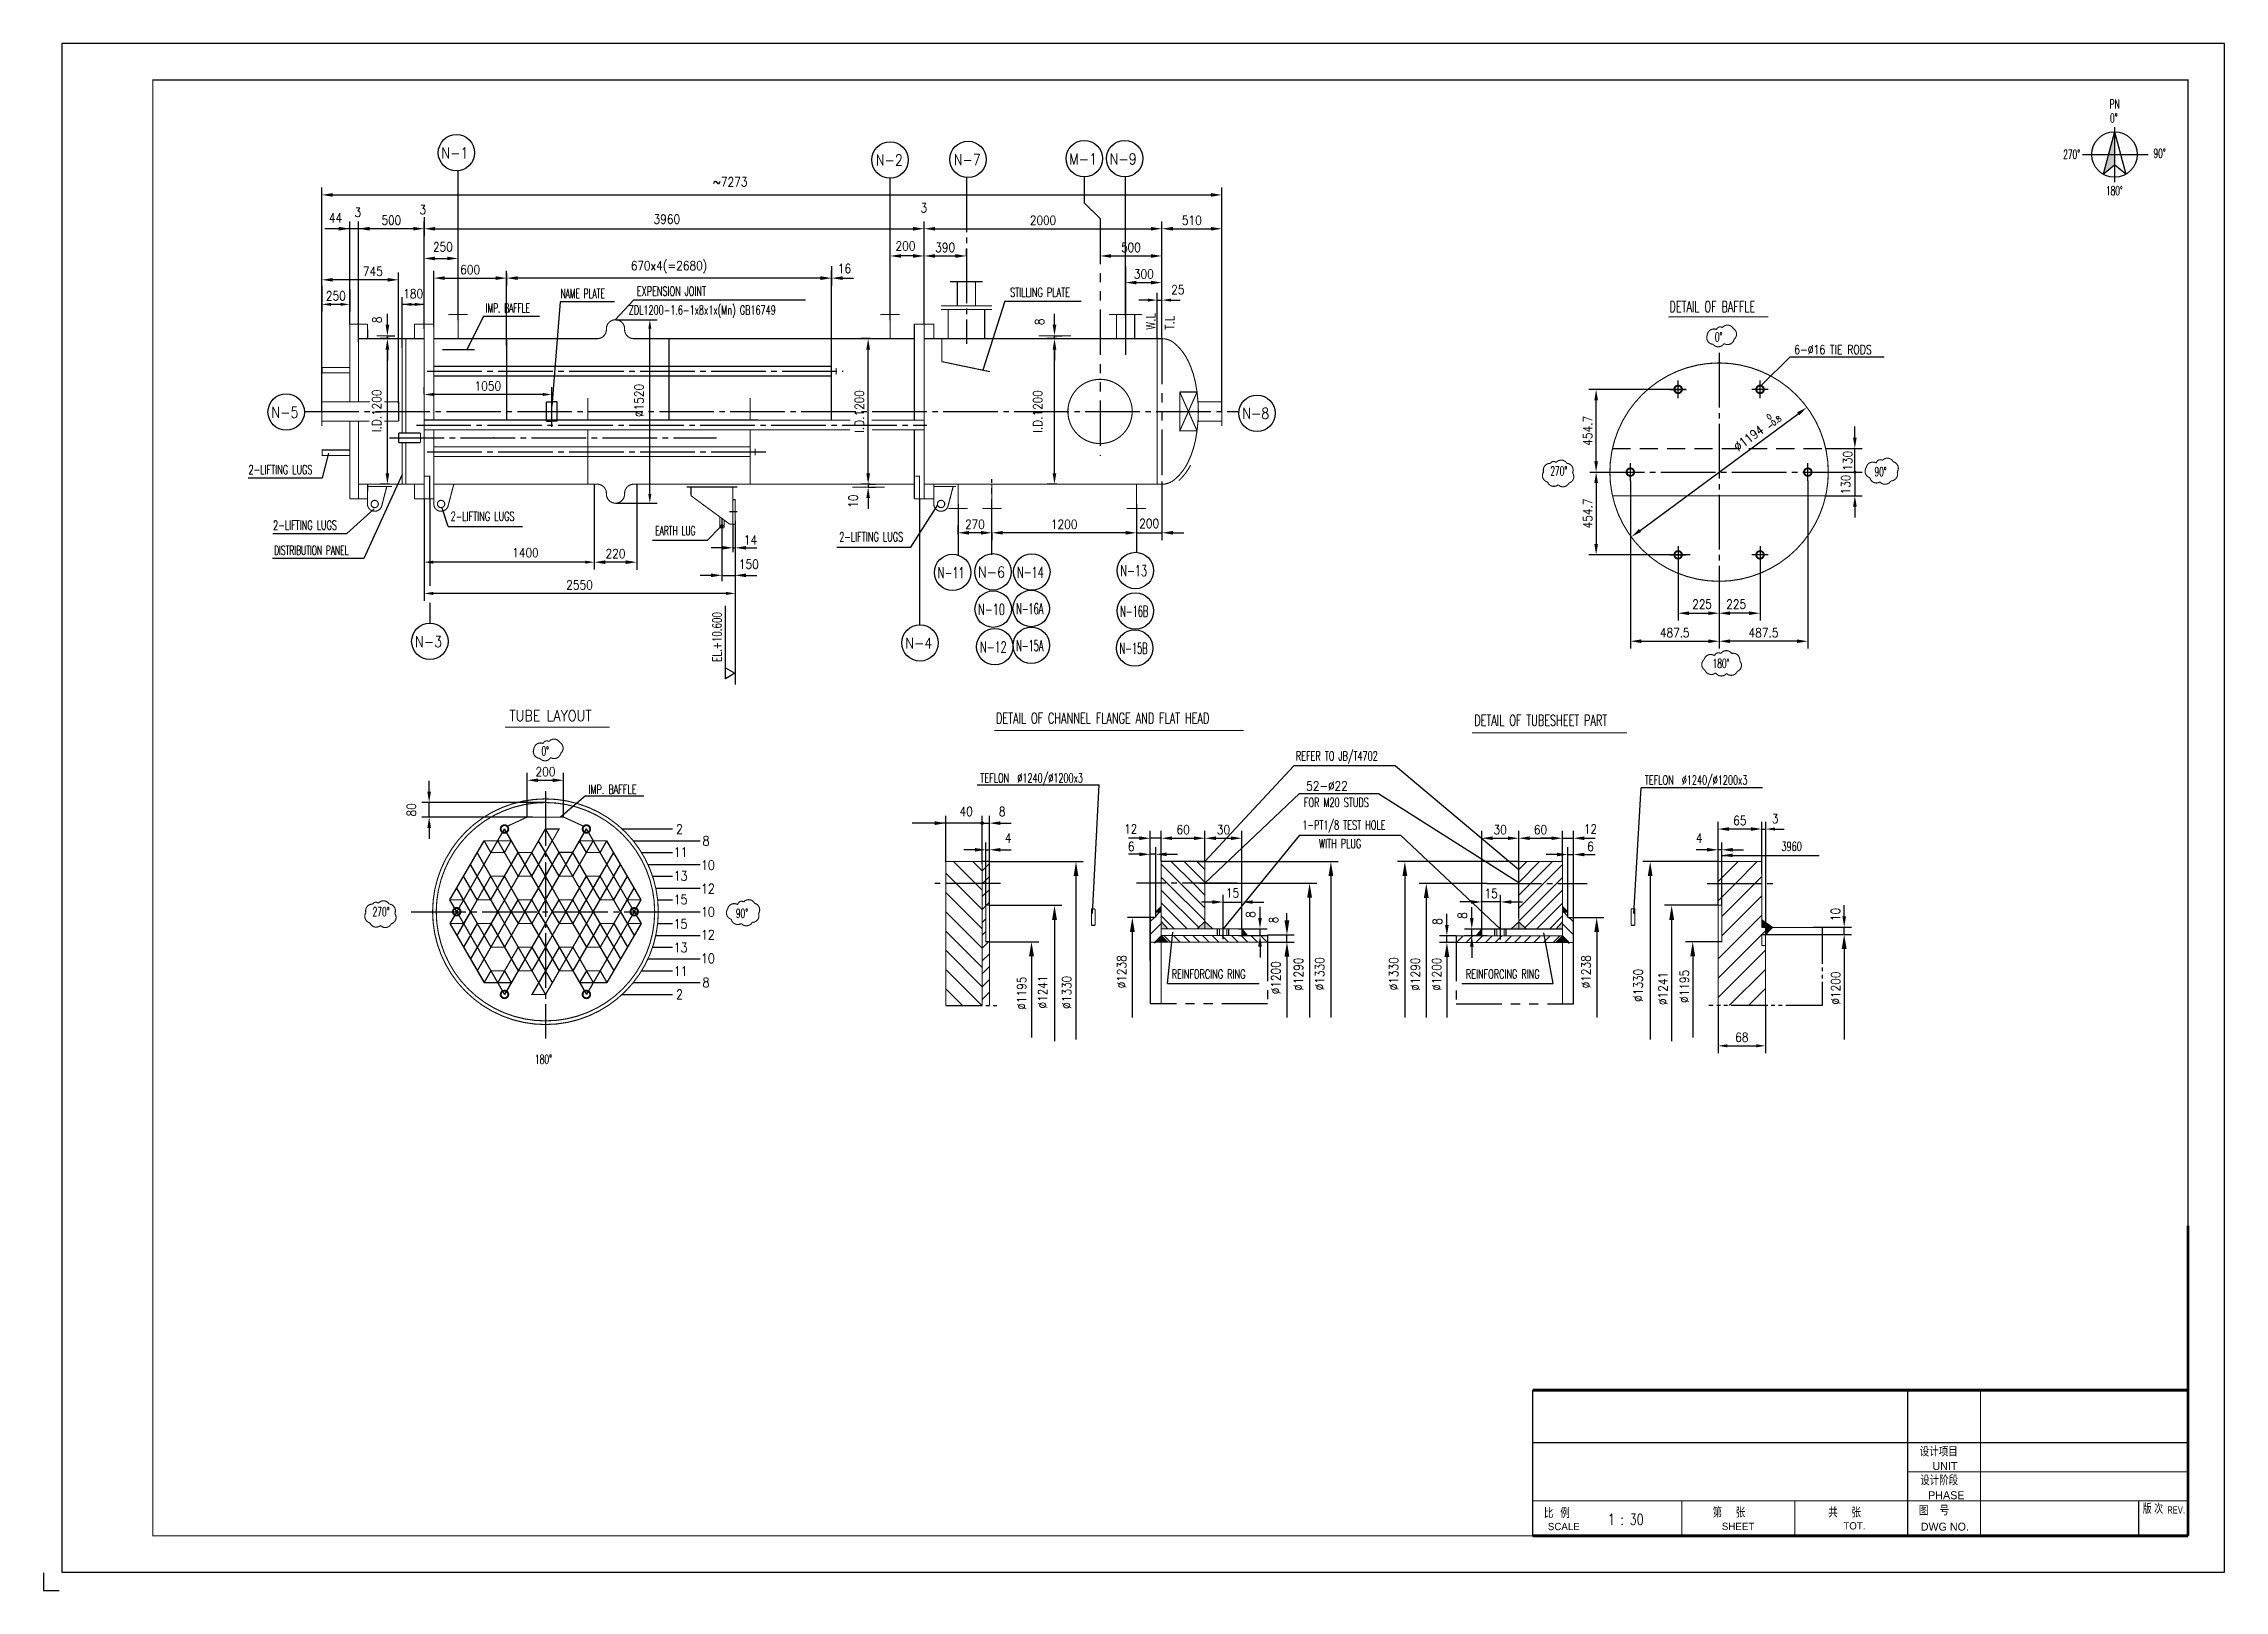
# Model space of a CAD drawing. Extents: x -5 to 1212, y -727 to 440.
# Drawn here: x -5 to 594, y -5 to 420 of the extents above; entities that cross this region are included whole.
import ezdxf
from ezdxf.enums import TextEntityAlignment as Align

# ---------------------------------------------------------------- set-up
doc = ezdxf.new("R2010")
doc.units = 0
doc.header["$MEASUREMENT"] = 0
for name, pattern in [('CENTER', [19.5, 15, -1.5, 1.5, -1.5]), ('DIVIDE', [15, 10, -1, 1, -1, 1, -1]), ('HIDDEN', [7.5, 5, -2.5]), ('PHANTOM', [25, 12.5, -2.5, 2.5, -2.5, 2.5, -2.5])]:
    doc.linetypes.add(name, pattern=pattern)
doc.layers.get('0').update_dxf_attribs({"linetype": 'CONTINUOUS'})
doc.layers.get('DEFPOINTS').update_dxf_attribs({"linetype": 'CONTINUOUS'})
for name, color, linetype in [('1', 2, 'CONTINUOUS'), ('2', 1, 'CONTINUOUS'), ('3', 3, 'CENTER'), ('4', 3, 'PHANTOM'), ('5', 2, 'HIDDEN'), ('DIM', 4, 'CONTINUOUS')]:
    doc.layers.add(name, color=color, linetype=linetype)
doc.styles.add('HZ2', font='tcc_simp', dxfattribs={"height": 2.5, "bigfont": 'tcc_hzdx'})
doc.styles.add('HZCH', font='tcc_romd.shx', dxfattribs={"bigfont": 'tcc_chin.shx'})
doc.styles.add('SBHZ', font='ROMANS.SHX', dxfattribs={"width": 0.85, "bigfont": 'tcc_hzdx.shx'})
doc.styles.get("Standard").update_dxf_attribs({"font": 'TXT.shx'})
doc.dimstyles.get("Standard").update_dxf_attribs({"dimtxt": 0.18, "dimasz": 0.18, "dimexe": 0.18, "dimexo": 0.0625, "dimgap": 0.09, "dimtad": 0, "dimtih": 1, "dimtoh": 1, "dimdec": 4, "dimzin": 0, "dimdsep": 46, "dimtxsty": 'Standard', "dimcen": 0.09, "dimadec": 0, "dimazin": 0, "dimtfac": 1, "dimtdec": 4, "dimtofl": 0, "dimtmove": 0, "dimatfit": 3, "dimfxl": 0, "dimtolj": 1, "dimtzin": 0, "dimarcsym": 0})
pattern_1 = [(45, (-84.41904, -35.9166), (-0.088388348, 0.088388348), [])]

msp = doc.modelspace()

# ---------------------------------------------------------------- texts
at = {"color": 7, "style": 'HZCH'}
for s, height, p in [('设计项目', 2.75, (510.3148, 31.7915)), ('UNIT', 2.2, (513.81654, 28.07934)), ('设计阶段', 2.75, (510.42707, 23.90426)), ('图   号', 2.75, (510.11271, 15.61298)), ('PHASE', 2.2, (512.62882, 20.04237)), ('比  例', 2.5, (407.07526, 14.90043)), ('SCALE', 2, (408.16609, 11.55162)), ('DWG NO.', 2.2, (510.59489, 11.41899))]:
    msp.add_text(s, height=height, dxfattribs=at).set_placement(p)
at = {"style": 'HZ2', "width": 0.75}
for s, height, p in [('版 次', 2.5, (571.59577, 16.09796)), ('REV.', 2, (578.32699, 16.09796))]:
    msp.add_text(s, height=height, dxfattribs=at).set_placement(p)
at = {"style": 'HZ2'}
for s, height, p in [('第    张', 2.5, (453.4283, 15.0581)), ('SHEET ', 2, (455.95877, 11.58747)), ('共    张', 2.5, (485.20404, 15.0581)), ('TOT.', 2, (489.33335, 11.74514))]:
    msp.add_text(s, height=height, dxfattribs=at).set_placement(p)
at = {"color": 0, "linetype": 'ByBlock', "char_height": 2.5, "attachment_point": 5, "style": 'SBHZ'}
for s, insert in [('\\A1;180', (96.51198, 351.28359)), ('40', (248.40009, 209.01621)), ('8', (258.3109, 209.00919))]:
    msp.add_mtext(s, dxfattribs=dict(at, insert=insert))
at = {"color": 0, "linetype": 'ByBlock', "char_height": 2.5, "attachment_point": 5, "rotation": 90, "style": 'SBHZ'}
for s, insert in [('\\A1;130', (490.50117, 305.33932)), ('130', (489.99953, 298.82367))]:
    msp.add_mtext(s, dxfattribs=dict(at, insert=insert))
at = {"layer": 'DIM', "style": 'SBHZ'}
for s, height, width, p in [('PN', 2.5, 0.6, (562.48425, 402.12648)), (' 0%%d', 2.5, 0.6, (561.55534, 398.31857)), ('N-1', 3, 0.85, (104.2538, 388.43324)), ('N-2', 3, 0.85, (223.5661, 386.49569)), ('N-7', 3, 0.85, (244.99022, 386.63708)), ('M-1', 3, 0.85, (276.69449, 386.82019)), ('N-9', 3, 0.85, (287.80718, 386.82019)), ('270%%d', 2.5, 0.6, (549.7264, 388.31081)), ('90%%d', 2.5, 0.6, (574.54001, 388.59534)), ('180%%d', 2.5, 0.6, (561.45947, 378.32229)), ('44', 2.5, 0.85, (73.38301, 370.86438)), ('3', 2.5, 0.85, (80.36039, 372.36739)), ('3', 2.5, 0.85, (98.29265, 373.10468)), ('3', 2.5, 0.85, (235.82332, 373.61243)), ('IMP. BAFFLE', 2.5, 0.6, (116.41764, 346.10284)), ('NAME PLATE', 2.5, 0.6, (136.96227, 350.08162)), ('ZDL1200-1.6-1x8x1x(Mn) GB16749', 2.5, 0.65, (155.70986, 345.53221)), ('EXPENSION JOINT', 2.5, 0.65, (157.93986, 350.73749)), ('STILLING PLATE', 2.5, 0.65, (260.48514, 350.40996)), ('DETAIL OF BAFFLE', 3, 0.65, (441.5779, 346.22555)), (' 0%%d', 2.5, 0.6, (453.03653, 338.1186)), ('6-%%C16 TIE RODS', 2.5, 0.75, (475.84482, 334.68268)), ('N-5', 3, 0.85, (57.56221, 317.19734)), ('N-8', 3, 0.85, (324.21845, 316.90142)), ('2-LIFTING LUGS', 2.5, 0.65, (51.2847, 301.70161)), (' 270%%d', 2.5, 0.6, (407.82761, 301.3145)), (' 90%%d', 2.5, 0.6, (496.86538, 301.11396)), ('2-LIFTING LUGS', 2.5, 0.65, (58.02333, 286.42252)), ('2-LIFTING LUGS', 2.5, 0.65, (106.80094, 288.84804)), ('DISTRIBUTION PANEL', 2.5, 0.6, (58.31989, 279.53811)), ('EARTH LUG', 2.5, 0.6, (162.98901, 284.93409)), ('2-LIFTING LUGS', 2.5, 0.65, (213.53781, 283.23234)), ('N-11', 3, 0.65, (240.60417, 273.11927)), ('N-6', 3, 0.85, (251.63835, 273.28444)), ('N-14', 3, 0.65, (262.3726, 273.25628)), ('N-13', 3, 0.65, (290.73367, 273.6493)), ('N-10', 3, 0.65, (251.68152, 263.0307)), ('N-16A', 3, 0.55, (262.11202, 263.21548)), ('N-16B', 3, 0.55, (290.72575, 262.53068)), ('N-3', 3, 0.85, (97.02614, 254.18781)), ('N-4', 3, 0.85, (231.67976, 253.763)), ('N-12', 3, 0.65, (252.20204, 252.72258)), ('N-15A', 3, 0.55, (262.13224, 253.07357)), ('N-15B', 3, 0.55, (290.55135, 252.34523)), (' 180%%d', 2.5, 0.6, (452.39301, 248.45352)), ('TUBE LAYOUT', 3, 0.85, (122.91248, 233.85157)), ('DETAIL OF CHANNEL FLANGE AND FLAT HEAD', 3, 0.65, (256.59621, 233.15009)), ('DETAIL OF TUBESHEET PART', 3, 0.65, (387.95626, 232.57097)), (' 0%%d', 2.5, 0.6, (130.73227, 224.36528)), ('REFER TO JB/T4702', 2.5, 0.65, (338.9618, 223.03526)), ('TEFLON  %%c1240/%%c1200x3', 2.5, 0.65, (252.27729, 216.98118)), ('52-%%c22', 2.5, 0.85, (341.78199, 214.76696)), ('TEFLON  %%c1240/%%c1200x3', 2.5, 0.65, (434.79827, 216.411)), ('FOR M20 STUDS', 2.5, 0.65, (341.16313, 210.25295)), ('2', 2.59615, 0.85, (168.71863, 202.88508)), ('1-PT1/8 TEST HOLE', 2.5, 0.65, (340.73801, 204.05404)), ('11', 2.596153, 0.85, (168.06822, 196.52285)), ('8', 2.59615, 0.85, (176.00753, 199.63748)), ('WITH PLUG', 2.5, 0.65, (345.30327, 198.94249)), ('3960', 2.5, 0.65, (472.35848, 198.16661)), ('13', 2.596153, 0.85, (168.06822, 190.02765)), ('10', 2.596153, 0.85, (175.56459, 192.99476)), ('15', 2.596153, 0.85, (168.06822, 183.53245)), ('12', 2.596153, 0.85, (175.56459, 186.49956)), (' 270%%d', 2.5, 0.6, (84.33962, 180.21567)), ('10', 2.596153, 0.85, (175.56459, 180.16504)), (' 90%%d', 2.5, 0.6, (184.10748, 179.79818)), ('REINFORCING RING', 2.5, 0.65, (304.85277, 163.08334)), ('REINFORCING RING', 2.5, 0.65, (385.65604, 163.08334)), ('2', 2.59615, 0.85, (168.71863, 157.47029)), (' 180%%d', 2.5, 0.6, (128.94887, 139.69114)), ('1 : 30', 3, 0.75, (424.65462, 13.00539))]:
    msp.add_text(s, height=height, dxfattribs=dict(at, width=width)).set_placement(p)
for s, height, rotation, width, p in [('W.L', 2.5, 90, 0.85, (300.29638, 341.32845)), ('T.L', 2.5, 90, 0.85, (305.52133, 341.32845)), ('0', 1.5, 38.88753401, 0.85, (468.97051, 316.50052)), ('-0.8', 1.5, 38.88753401, 0.85, (469.07985, 313.91881)), ('EL.+10.600', 2.5, 90, 0.7, (181.19326, 250.14528)), ('15', 2.596153, 360, 0.85, (168.06822, 176.82292)), ('12', 2.596153, 360, 0.85, (175.56459, 173.85581)), ('13', 2.596153, 360, 0.85, (168.06822, 170.32772)), ('10', 2.596153, 360, 0.85, (175.56459, 167.36061)), ('11', 2.596153, 360, 0.85, (168.06822, 163.83252)), ('8', 2.59615, 360, 0.85, (176.00753, 160.71789))]:
    msp.add_text(s, height=height, rotation=rotation, dxfattribs=dict(at, width=width)).set_placement(p)
at = {"layer": 'DIM', "color": 6, "style": 'SBHZ', "width": 0.65}
msp.add_text('IMP. BAFFLE', height=2.5, dxfattribs=at).set_placement((144.6211, 213.82138))
at = {"layer": 'DIM', "linetype": 'ByBlock', "style": 'SBHZ', "width": 0.85}
for s, p in [('%%C1238', (291.12656, 164.9503)), ('%%C1290', (339.67239, 164.29359)), ('%%C1330', (345.52664, 164.40939)), ('%%C1330', (365.84344, 164.40939)), ('%%C1290', (371.80418, 164.29359)), ('%%C1200', (377.65655, 164.29359)), ('%%C1238', (418.67325, 164.9503)), ('%%C1195', (263.63404, 159.06948)), ('%%C1241', (269.41698, 159.41554)), ('%%C1330', (275.99857, 159.34104)), ('%%C1200', (333.44728, 163.33156)), ('%%C1330', (432.99422, 161.25397)), ('%%C1241', (439.77379, 160.37201)), ('%%C1195', (445.68152, 160.97286)), ('%%C1200', (487.24909, 160.49304))]:
    msp.add_text(s, height=2.5, rotation=90, dxfattribs=at).set_placement(p, align=Align.MIDDLE_CENTER)

# ---------------------------------------------------------------- blocks, each defined once
blk = doc.blocks.new('*D10')
at = {"layer": 'DEFPOINTS', "color": 0}
for p in [(81.51, 369.14), (99.51, 344.93), (81.51, 337.95)]:
    blk.add_point(p, dxfattribs=at)
at = {"layer": 'DIM', "color": 0}
for p, q in [((81.51, 338.01), (81.51, 371.14)), ((96.51, 369.14), (84.51, 369.14)), ((99.51, 344.99), (99.51, 371.14))]:
    blk.add_line(p, q, dxfattribs=at)
for points in [[(84.51, 369.64), (84.51, 368.64), (81.51, 369.14)], [(96.51, 369.64), (96.51, 368.64), (99.51, 369.14)]]:
    blk.add_solid(points, dxfattribs=at)
at = {"layer": 'DIM', "color": 0, "insert": (90.51, 371.48), "char_height": 2.5, "attachment_point": 5, "style": 'SBHZ'}
blk.add_mtext('\\A1;500', dxfattribs=at)
blk = doc.blocks.new('*D7')
at = {"layer": 'DEFPOINTS', "color": 0}
for p in [(99.51, 372.38), (236.84, 369.13), (236.84, 342.93)]:
    blk.add_point(p, dxfattribs=at)
at = {"layer": 'DIM', "color": 0}
for p, q in [((99.51, 372.32), (99.51, 367.13)), ((102.51, 369.13), (233.84, 369.13)), ((236.84, 342.99), (236.84, 371.13))]:
    blk.add_line(p, q, dxfattribs=at)
for points in [[(102.51, 369.63), (102.51, 368.63), (99.51, 369.13)], [(233.84, 369.63), (233.84, 368.63), (236.84, 369.13)]]:
    blk.add_solid(points, dxfattribs=at)
at = {"layer": 'DIM', "color": 0, "insert": (166.2, 371.76), "char_height": 2.5, "attachment_point": 5, "style": 'SBHZ'}
blk.add_mtext('\\A1;3960', dxfattribs=at)
blk = doc.blocks.new('*D11')
at = {"layer": 'DEFPOINTS', "color": 0}
for p in [(302.17, 369.13), (236.84, 342.93), (302.17, 338.93)]:
    blk.add_point(p, dxfattribs=at)
at = {"layer": 'DIM', "color": 0}
for p, q in [((236.84, 342.99), (236.84, 371.13)), ((239.84, 369.13), (299.17, 369.13)), ((302.17, 338.99), (302.17, 371.13))]:
    blk.add_line(p, q, dxfattribs=at)
for points in [[(239.84, 369.63), (239.84, 368.63), (236.84, 369.13)], [(299.17, 369.63), (299.17, 368.63), (302.17, 369.13)]]:
    blk.add_solid(points, dxfattribs=at)
at = {"layer": 'DIM', "color": 0, "insert": (269.51, 371.47), "char_height": 2.5, "attachment_point": 5, "style": 'SBHZ'}
blk.add_mtext('\\A1;2000', dxfattribs=at)
blk = doc.blocks.new('*D9')
at = {"layer": 'DEFPOINTS', "color": 0}
for p in [(227.51, 361.65), (227.51, 360.47), (236.84, 342.93)]:
    blk.add_point(p, dxfattribs=at)
at = {"layer": 'DIM', "color": 0}
for p, q in [((227.51, 360.53), (227.51, 363.65)), ((233.84, 361.65), (230.51, 361.65)), ((236.84, 342.99), (236.84, 363.65))]:
    blk.add_line(p, q, dxfattribs=at)
for points in [[(230.51, 362.15), (230.51, 361.15), (227.51, 361.65)], [(233.84, 362.15), (233.84, 361.15), (236.84, 361.65)]]:
    blk.add_solid(points, dxfattribs=at)
at = {"layer": 'DIM', "color": 0, "insert": (231.76, 364.37), "char_height": 2.5, "attachment_point": 5, "style": 'SBHZ'}
blk.add_mtext('\\A1;200', dxfattribs=at)
blk = doc.blocks.new('*D6')
at = {"layer": 'DEFPOINTS', "color": 0}
for p in [(318.62, 378.43), (71.41, 318.93), (318.62, 318.93)]:
    blk.add_point(p, dxfattribs=at)
at = {"layer": 'DIM', "color": 0}
for p, q in [((71.41, 318.99), (71.41, 380.43)), ((74.41, 378.43), (315.62, 378.43)), ((318.62, 318.99), (318.62, 380.43))]:
    blk.add_line(p, q, dxfattribs=at)
for points in [[(74.41, 378.93), (74.41, 377.93), (71.41, 378.43)], [(315.62, 378.93), (315.62, 377.93), (318.62, 378.43)]]:
    blk.add_solid(points, dxfattribs=at)
at = {"layer": 'DIM', "color": 0, "insert": (183.59, 382.03), "char_height": 2.5, "attachment_point": 5, "style": 'SBHZ'}
blk.add_mtext('\\A1;~7273', dxfattribs=at)
blk = doc.blocks.new('*D0')
at = {"layer": 'DEFPOINTS', "color": 0}
for p in [(89.43, 338.93), (90.09, 338.93), (90.09, 298.93)]:
    blk.add_point(p, dxfattribs=at)
at = {"layer": 'DIM', "color": 0}
for p, q in [((90.03, 338.93), (87.43, 338.93)), ((89.43, 301.93), (89.43, 335.93)), ((90.03, 298.93), (87.43, 298.93))]:
    blk.add_line(p, q, dxfattribs=at)
for points in [[(88.93, 335.93), (89.93, 335.93), (89.43, 338.93)], [(88.93, 301.93), (89.93, 301.93), (89.43, 298.93)]]:
    blk.add_solid(points, dxfattribs=at)
at = {"layer": 'DIM', "color": 0, "insert": (86.49, 319.1), "char_height": 2.5, "attachment_point": 5, "rotation": 90, "style": 'SBHZ'}
blk.add_mtext('\\A1;I.D.1200', dxfattribs=at)
blk = doc.blocks.new('*D8')
at = {"layer": 'DEFPOINTS', "color": 0}
for p in [(108.85, 360.97), (108.85, 354.36), (99.51, 344.93)]:
    blk.add_point(p, dxfattribs=at)
at = {"layer": 'DIM', "color": 0}
for p, q in [((99.51, 344.99), (99.51, 362.97)), ((102.51, 360.97), (105.85, 360.97)), ((108.85, 354.43), (108.85, 362.97))]:
    blk.add_line(p, q, dxfattribs=at)
for points in [[(102.51, 361.47), (102.51, 360.47), (99.51, 360.97)], [(105.85, 361.47), (105.85, 360.47), (108.85, 360.97)]]:
    blk.add_solid(points, dxfattribs=at)
at = {"layer": 'DIM', "color": 0, "insert": (104.69, 364.15), "char_height": 2.5, "attachment_point": 5, "style": 'SBHZ'}
blk.add_mtext('\\A1;250', dxfattribs=at)
blk = doc.blocks.new('*D12')
at = {"layer": 'DEFPOINTS', "color": 0}
for p in [(479.34, 320.08), (431.07, 284.44)]:
    blk.add_point(p, dxfattribs=at)
at = {"layer": 'DIM', "color": 0}
blk.add_line((433.49, 286.22), (476.93, 318.3), dxfattribs=at)
for points in [[(476.63, 318.7), (477.22, 317.89), (479.34, 320.08)], [(433.19, 286.62), (433.78, 285.82), (431.07, 284.44)]]:
    blk.add_solid(points, dxfattribs=at)
at = {"layer": 'DIM', "color": 0, "insert": (463.35, 311.58), "char_height": 2.5, "attachment_point": 5, "rotation": 36.44451, "style": 'SBHZ'}
blk.add_mtext('\\A1;%%C1194', dxfattribs=at)
blk = doc.blocks.new('*D13')
at = {"layer": 'DEFPOINTS', "color": 0}
for p in [(89.36, 339.73), (89.36, 338.93), (89.43, 339.73)]:
    blk.add_point(p, dxfattribs=at)
at = {"layer": 'DIM', "color": 0}
for p, q in [((89.43, 342.73), (89.43, 345.73)), ((89.42, 339.73), (91.43, 339.73)), ((89.42, 338.93), (91.43, 338.93)), ((89.43, 338.93), (89.43, 339.73)), ((89.43, 335.93), (89.43, 332.93))]:
    blk.add_line(p, q, dxfattribs=at)
for points in [[(88.93, 342.73), (89.93, 342.73), (89.43, 339.73)], [(88.93, 335.93), (89.93, 335.93), (89.43, 338.93)]]:
    blk.add_solid(points, dxfattribs=at)
at = {"layer": 'DIM', "color": 0, "insert": (86.58, 344.1), "char_height": 2.5, "attachment_point": 5, "rotation": 90, "style": 'SBHZ'}
blk.add_mtext('\\A1;8', dxfattribs=at)
blk = doc.blocks.new('*D14')
at = {"layer": 'DEFPOINTS', "color": 0}
for p in [(122.18, 355.57), (102.18, 342.15), (122.18, 337.02)]:
    blk.add_point(p, dxfattribs=at)
at = {"layer": 'DIM', "color": 0}
for p, q in [((102.18, 342.22), (102.18, 357.57)), ((105.18, 355.57), (119.18, 355.57)), ((122.18, 337.08), (122.18, 357.57))]:
    blk.add_line(p, q, dxfattribs=at)
for points in [[(105.18, 356.07), (105.18, 355.07), (102.18, 355.57)], [(119.18, 356.07), (119.18, 355.07), (122.18, 355.57)]]:
    blk.add_solid(points, dxfattribs=at)
at = {"layer": 'DIM', "color": 0, "insert": (112.18, 357.91), "char_height": 2.5, "attachment_point": 5, "style": 'SBHZ'}
blk.add_mtext('\\A1;600', dxfattribs=at)
blk = doc.blocks.new('*D15')
at = {"layer": 'DEFPOINTS', "color": 0}
for p in [(122.18, 357.03), (122.18, 355.57), (211.38, 316.79)]:
    blk.add_point(p, dxfattribs=at)
at = {"layer": 'DIM', "color": 0}
for p, q in [((122.18, 356.97), (122.18, 353.57)), ((208.38, 355.57), (125.18, 355.57)), ((211.38, 316.85), (211.38, 357.57))]:
    blk.add_line(p, q, dxfattribs=at)
for points in [[(125.18, 356.07), (125.18, 355.07), (122.18, 355.57)], [(208.38, 356.07), (208.38, 355.07), (211.38, 355.57)]]:
    blk.add_solid(points, dxfattribs=at)
at = {"layer": 'DIM', "color": 0, "insert": (166.78, 358.57), "char_height": 2.5, "attachment_point": 5, "style": 'SBHZ'}
blk.add_mtext('\\A1;670x4(=2680)', dxfattribs=at)
blk = doc.blocks.new('*D16')
at = {"layer": 'DEFPOINTS', "color": 0}
for p in [(211.45, 358.91), (211.45, 358.91), (211.45, 355.56)]:
    blk.add_point(p, dxfattribs=at)
at = {"layer": 'DIM', "color": 0}
for p, q in [((208.45, 355.56), (205.45, 355.56)), ((211.45, 358.84), (211.45, 353.56)), ((211.45, 358.84), (211.45, 353.56)), ((214.45, 355.56), (217.45, 355.56))]:
    blk.add_line(p, q, dxfattribs=at)
for points in [[(208.45, 356.06), (208.45, 355.06), (211.45, 355.56)], [(214.45, 356.06), (214.45, 355.06), (211.45, 355.56)]]:
    blk.add_solid(points, dxfattribs=at)
at = {"layer": 'DIM', "color": 0, "insert": (214.95, 358.2), "char_height": 2.5, "attachment_point": 5, "style": 'SBHZ'}
blk.add_mtext('\\A1;16', dxfattribs=at)
blk = doc.blocks.new('*D17')
at = {"layer": 'DEFPOINTS', "color": 0}
for p in [(421.44, 324.99), (446.11, 324.99), (423.62, 302.26)]:
    blk.add_point(p, dxfattribs=at)
at = {"layer": 'DIM', "color": 0}
for p, q in [((446.05, 324.99), (419.44, 324.99)), ((421.44, 305.26), (421.44, 321.99))]:
    blk.add_line(p, q, dxfattribs=at)
for points in [[(420.94, 321.99), (421.94, 321.99), (421.44, 324.99)], [(420.94, 305.26), (421.94, 305.26), (421.44, 302.26)]]:
    blk.add_solid(points, dxfattribs=at)
at = {"layer": 'DIM', "color": 0, "insert": (419.1, 313.62), "char_height": 2.5, "attachment_point": 5, "rotation": 90, "style": 'SBHZ'}
blk.add_mtext('\\A1;454.7', dxfattribs=at)
blk = doc.blocks.new('*D18')
at = {"layer": 'DEFPOINTS', "color": 0}
for p in [(221.48, 338.93), (222.14, 338.93), (222.14, 298.93)]:
    blk.add_point(p, dxfattribs=at)
at = {"layer": 'DIM', "color": 0}
for p, q in [((222.07, 338.93), (219.48, 338.93)), ((221.48, 301.93), (221.48, 335.93)), ((222.07, 298.93), (219.48, 298.93))]:
    blk.add_line(p, q, dxfattribs=at)
for points in [[(220.98, 335.93), (221.98, 335.93), (221.48, 338.93)], [(220.98, 301.93), (221.98, 301.93), (221.48, 298.93)]]:
    blk.add_solid(points, dxfattribs=at)
at = {"layer": 'DIM', "color": 0, "insert": (219.08, 318.93), "char_height": 2.5, "attachment_point": 5, "rotation": 90, "style": 'SBHZ'}
blk.add_mtext('\\A1;I.D.1200', dxfattribs=at)
blk = doc.blocks.new('*D19')
at = {"layer": 'DEFPOINTS', "color": 0}
for p in [(221.41, 298.93), (221.41, 298.13), (221.48, 298.13)]:
    blk.add_point(p, dxfattribs=at)
at = {"layer": 'DIM', "color": 0}
for p, q in [((221.48, 301.93), (221.48, 304.93)), ((221.47, 298.93), (223.48, 298.93)), ((221.47, 298.13), (223.48, 298.13)), ((221.48, 298.93), (221.48, 298.13)), ((221.48, 295.13), (221.48, 292.13))]:
    blk.add_line(p, q, dxfattribs=at)
for points in [[(220.98, 301.93), (221.98, 301.93), (221.48, 298.93)], [(220.98, 295.13), (221.98, 295.13), (221.48, 298.13)]]:
    blk.add_solid(points, dxfattribs=at)
at = {"layer": 'DIM', "color": 0, "insert": (217.37, 294.31), "char_height": 2.5, "attachment_point": 5, "rotation": 90, "style": 'SBHZ'}
blk.add_mtext('\\A1;10', dxfattribs=at)
blk = doc.blocks.new('*D20')
at = {"layer": 'DEFPOINTS', "color": 0}
for p in [(181.32, 281.77), (184.94, 280.54), (184.94, 273.9)]:
    blk.add_point(p, dxfattribs=at)
at = {"layer": 'DIM', "color": 0}
for p, q in [((184.94, 280.48), (184.94, 271.9)), ((178.32, 273.9), (175.32, 273.9)), ((181.32, 273.9), (184.94, 273.9)), ((187.94, 273.9), (190.94, 273.9))]:
    blk.add_line(p, q, dxfattribs=at)
for points in [[(178.32, 274.4), (178.32, 273.4), (181.32, 273.9)], [(187.94, 274.4), (187.94, 273.4), (184.94, 273.9)]]:
    blk.add_solid(points, dxfattribs=at)
at = {"layer": 'DIM', "color": 0, "insert": (188.69, 276.96), "char_height": 2.5, "attachment_point": 5, "style": 'SBHZ'}
blk.add_mtext('\\A1;150', dxfattribs=at)
blk = doc.blocks.new('*D21')
at = {"layer": 'DEFPOINTS', "color": 0}
for p in [(184.34, 288.96), (184.94, 288.96), (184.94, 281.47)]:
    blk.add_point(p, dxfattribs=at)
at = {"layer": 'DIM', "color": 0}
for p, q in [((184.94, 288.89), (184.94, 279.47)), ((181.34, 281.47), (178.34, 281.47)), ((184.34, 281.47), (184.94, 281.47)), ((187.94, 281.47), (190.94, 281.47))]:
    blk.add_line(p, q, dxfattribs=at)
for points in [[(181.34, 281.97), (181.34, 280.97), (184.34, 281.47)], [(187.94, 281.97), (187.94, 280.97), (184.94, 281.47)]]:
    blk.add_solid(points, dxfattribs=at)
at = {"layer": 'DIM', "color": 0, "insert": (189.2, 283.64), "char_height": 2.5, "attachment_point": 5, "style": 'SBHZ'}
blk.add_mtext('\\A1;14', dxfattribs=at)
blk = doc.blocks.new('*D22')
at = {"layer": 'DEFPOINTS', "color": 0}
for p in [(99.51, 295.04), (184.94, 272.47), (99.51, 268.93)]:
    blk.add_point(p, dxfattribs=at)
at = {"layer": 'DIM', "color": 0}
for p, q in [((99.51, 294.98), (99.51, 266.93)), ((184.94, 272.41), (184.94, 266.93)), ((182.44, 268.93), (102.01, 268.93))]:
    blk.add_line(p, q, dxfattribs=at)
for points in [[(102.01, 269.35), (102.01, 268.51), (99.51, 268.93)], [(182.44, 269.35), (182.44, 268.51), (184.94, 268.93)]]:
    blk.add_solid(points, dxfattribs=at)
at = {"layer": 'DIM', "color": 0, "insert": (142.22, 271.27), "char_height": 2.5, "attachment_point": 5, "style": 'SBHZ'}
blk.add_mtext('\\A1;2550', dxfattribs=at)
blk = doc.blocks.new('*D23')
at = {"layer": 'DEFPOINTS', "color": 0}
for p in [(302.17, 299.77), (295.17, 287.84), (302.17, 285.59)]:
    blk.add_point(p, dxfattribs=at)
at = {"layer": 'DIM', "color": 0}
for p, q in [((302.17, 299.71), (302.17, 283.59)), ((292.17, 285.59), (289.17, 285.59)), ((295.17, 285.59), (302.17, 285.59)), ((305.17, 285.59), (308.17, 285.59))]:
    blk.add_line(p, q, dxfattribs=at)
for points in [[(292.17, 286.09), (292.17, 285.09), (295.17, 285.59)], [(305.17, 286.09), (305.17, 285.09), (302.17, 285.59)]]:
    blk.add_solid(points, dxfattribs=at)
at = {"layer": 'DIM', "color": 0, "insert": (298.67, 288.15), "char_height": 2.5, "attachment_point": 5, "style": 'SBHZ'}
blk.add_mtext('\\A1;200', dxfattribs=at)
blk = doc.blocks.new('*D24')
at = {"layer": 'DEFPOINTS', "color": 0}
for p in [(272.66, 338.93), (273.32, 338.93), (273.32, 298.93)]:
    blk.add_point(p, dxfattribs=at)
at = {"layer": 'DIM', "color": 0}
for p, q in [((273.26, 338.93), (270.66, 338.93)), ((272.66, 301.93), (272.66, 335.93)), ((273.26, 298.93), (270.66, 298.93))]:
    blk.add_line(p, q, dxfattribs=at)
for points in [[(272.16, 335.93), (273.16, 335.93), (272.66, 338.93)], [(272.16, 301.93), (273.16, 301.93), (272.66, 298.93)]]:
    blk.add_solid(points, dxfattribs=at)
at = {"layer": 'DIM', "color": 0, "insert": (268.06, 318.93), "char_height": 2.5, "attachment_point": 5, "rotation": 90, "style": 'SBHZ'}
blk.add_mtext('\\A1;I.D.1200', dxfattribs=at)
blk = doc.blocks.new('*D25')
at = {"layer": 'DEFPOINTS', "color": 0}
for p in [(272.6, 339.73), (272.6, 338.93), (272.66, 339.73)]:
    blk.add_point(p, dxfattribs=at)
at = {"layer": 'DIM', "color": 0}
for p, q in [((272.66, 342.73), (272.66, 345.73)), ((272.66, 339.73), (274.66, 339.73)), ((272.66, 338.93), (272.66, 339.73)), ((272.66, 338.93), (274.66, 338.93)), ((272.66, 335.93), (272.66, 332.93))]:
    blk.add_line(p, q, dxfattribs=at)
for points in [[(272.16, 342.73), (273.16, 342.73), (272.66, 339.73)], [(272.16, 335.93), (273.16, 335.93), (272.66, 338.93)]]:
    blk.add_solid(points, dxfattribs=at)
at = {"layer": 'DIM', "color": 0, "insert": (268.56, 343.55), "char_height": 2.5, "attachment_point": 5, "rotation": 90, "style": 'SBHZ'}
blk.add_mtext('\\A1;8', dxfattribs=at)
blk = doc.blocks.new('*D26')
at = {"layer": 'DEFPOINTS', "color": 0}
for p in [(254.79, 198.49), (253.79, 183.24), (254.79, 183.24)]:
    blk.add_point(p, dxfattribs=at)
at = {"layer": 'DIM', "color": 0}
for p, q in [((250.79, 198.49), (247.79, 198.49)), ((253.79, 183.31), (253.79, 200.49)), ((253.79, 198.49), (254.79, 198.49)), ((254.79, 183.31), (254.79, 200.49)), ((257.79, 198.49), (260.79, 198.49))]:
    blk.add_line(p, q, dxfattribs=at)
for points in [[(250.79, 198.99), (250.79, 197.99), (253.79, 198.49)], [(257.79, 198.99), (257.79, 197.99), (254.79, 198.49)]]:
    blk.add_solid(points, dxfattribs=at)
at = {"layer": 'DIM', "color": 0, "insert": (259.96, 201.69), "char_height": 2.5, "attachment_point": 5, "style": 'SBHZ'}
blk.add_mtext('\\A1;4', dxfattribs=at)
blk = doc.blocks.new('*D27')
at = {"layer": 'DEFPOINTS', "color": 0}
for p in [(454.93, 198.49), (454.93, 183.24), (455.93, 183.24)]:
    blk.add_point(p, dxfattribs=at)
at = {"layer": 'DIM', "color": 0}
for p, q in [((451.93, 198.49), (448.93, 198.49)), ((454.93, 183.31), (454.93, 200.49)), ((455.93, 198.49), (454.93, 198.49)), ((455.93, 183.31), (455.93, 200.49)), ((458.93, 198.49), (461.93, 198.49))]:
    blk.add_line(p, q, dxfattribs=at)
for points in [[(451.93, 198.99), (451.93, 197.99), (454.93, 198.49)], [(458.93, 198.99), (458.93, 197.99), (455.93, 198.49)]]:
    blk.add_solid(points, dxfattribs=at)
at = {"layer": 'DIM', "color": 0, "insert": (449.76, 201.69), "char_height": 2.5, "attachment_point": 5, "style": 'SBHZ'}
blk.add_mtext('\\A1;4', dxfattribs=at)
blk = doc.blocks.new('*D28')
at = {"layer": 'DEFPOINTS', "color": 0}
for p in [(480.9, 177.24), (480.9, 175.24), (489.57, 177.24)]:
    blk.add_point(p, dxfattribs=at)
at = {"layer": 'DIM', "color": 0}
for p, q in [((489.57, 180.24), (489.57, 183.24)), ((480.96, 177.24), (491.57, 177.24)), ((480.96, 175.24), (491.57, 175.24)), ((489.57, 175.24), (489.57, 177.24)), ((489.57, 172.24), (489.57, 169.24))]:
    blk.add_line(p, q, dxfattribs=at)
for points in [[(489.07, 180.24), (490.07, 180.24), (489.57, 177.24)], [(489.07, 172.24), (490.07, 172.24), (489.57, 175.24)]]:
    blk.add_solid(points, dxfattribs=at)
at = {"layer": 'DIM', "color": 0, "insert": (487.19, 180.74), "char_height": 2.5, "attachment_point": 5, "rotation": 90, "style": 'SBHZ'}
blk.add_mtext('\\A1;10', dxfattribs=at)
blk = doc.blocks.new('*D29')
at = {"layer": 'DEFPOINTS', "color": 0}
for p in [(454.93, 204.19), (454.93, 192.72), (466.93, 191.81)]:
    blk.add_point(p, dxfattribs=at)
at = {"layer": 'DIM', "color": 0}
for p, q in [((454.93, 192.78), (454.93, 206.19)), ((463.93, 204.19), (457.93, 204.19)), ((466.93, 191.88), (466.93, 206.19))]:
    blk.add_line(p, q, dxfattribs=at)
for points in [[(457.93, 204.69), (457.93, 203.69), (454.93, 204.19)], [(463.93, 204.69), (463.93, 203.69), (466.93, 204.19)]]:
    blk.add_solid(points, dxfattribs=at)
at = {"layer": 'DIM', "color": 0, "insert": (460.93, 206.53), "char_height": 2.5, "attachment_point": 5, "style": 'SBHZ'}
blk.add_mtext('\\A1;65', dxfattribs=at)
blk = doc.blocks.new('*D32')
at = {"layer": 'DEFPOINTS', "color": 0}
for p in [(302.17, 354.34), (292.17, 351.34), (302.17, 351.34)]:
    blk.add_point(p, dxfattribs=at)
at = {"layer": 'DIM', "color": 0}
for p, q in [((292.17, 351.4), (292.17, 356.34)), ((295.17, 354.34), (299.17, 354.34)), ((302.17, 351.4), (302.17, 356.34))]:
    blk.add_line(p, q, dxfattribs=at)
for points in [[(295.17, 354.84), (295.17, 353.84), (292.17, 354.34)], [(299.17, 354.84), (299.17, 353.84), (302.17, 354.34)]]:
    blk.add_solid(points, dxfattribs=at)
at = {"layer": 'DIM', "color": 0, "insert": (297.17, 356.68), "char_height": 2.5, "attachment_point": 5, "style": 'SBHZ'}
blk.add_mtext('\\A1;300', dxfattribs=at)
blk = doc.blocks.new('*D33')
at = {"layer": 'DEFPOINTS', "color": 0}
for p in [(295.17, 288.83), (255.47, 285.66), (255.47, 285.59)]:
    blk.add_point(p, dxfattribs=at)
at = {"layer": 'DIM', "color": 0}
for p, q in [((295.17, 288.77), (295.17, 283.59)), ((255.47, 285.6), (255.47, 283.59)), ((292.17, 285.59), (258.47, 285.59))]:
    blk.add_line(p, q, dxfattribs=at)
for points in [[(258.47, 286.09), (258.47, 285.09), (255.47, 285.59)], [(292.17, 286.09), (292.17, 285.09), (295.17, 285.59)]]:
    blk.add_solid(points, dxfattribs=at)
at = {"layer": 'DIM', "color": 0, "insert": (275.32, 287.93), "char_height": 2.5, "attachment_point": 5, "style": 'SBHZ'}
blk.add_mtext('\\A1;1200', dxfattribs=at)
blk = doc.blocks.new('*D34')
at = {"layer": 'DEFPOINTS', "color": 0}
for p in [(246.17, 285.59), (246.17, 285.19), (255.47, 285.66)]:
    blk.add_point(p, dxfattribs=at)
at = {"layer": 'DIM', "color": 0}
for p, q in [((246.17, 285.25), (246.17, 287.59)), ((252.47, 285.59), (249.17, 285.59))]:
    blk.add_line(p, q, dxfattribs=at)
for points in [[(249.17, 286.09), (249.17, 285.09), (246.17, 285.59)], [(252.47, 286.09), (252.47, 285.09), (255.47, 285.59)]]:
    blk.add_solid(points, dxfattribs=at)
at = {"layer": 'DIM', "color": 0, "insert": (250.82, 287.93), "char_height": 2.5, "attachment_point": 5, "style": 'SBHZ'}
blk.add_mtext('\\A1;270', dxfattribs=at)
blk = doc.blocks.new('*D35')
at = {"layer": 'DEFPOINTS', "color": 0}
for p in [(285.17, 361.84), (302.17, 361.65), (302.17, 361.46)]:
    blk.add_point(p, dxfattribs=at)
at = {"layer": 'DIM', "color": 0}
for p, q in [((285.17, 361.78), (285.17, 359.65)), ((288.17, 361.65), (299.17, 361.65)), ((302.17, 361.53), (302.17, 363.65))]:
    blk.add_line(p, q, dxfattribs=at)
for points in [[(288.17, 362.15), (288.17, 361.15), (285.17, 361.65)], [(299.17, 362.15), (299.17, 361.15), (302.17, 361.65)]]:
    blk.add_solid(points, dxfattribs=at)
at = {"layer": 'DIM', "color": 0, "insert": (293.67, 363.99), "char_height": 2.5, "attachment_point": 5, "style": 'SBHZ'}
blk.add_mtext('\\A1;500', dxfattribs=at)
blk = doc.blocks.new('*D36')
at = {"layer": 'DEFPOINTS', "color": 0}
for p in [(302.17, 365.55), (318.62, 369.13), (318.62, 364.07)]:
    blk.add_point(p, dxfattribs=at)
at = {"layer": 'DIM', "color": 0}
for p, q in [((302.17, 365.62), (302.17, 371.13)), ((305.17, 369.13), (315.62, 369.13)), ((318.62, 364.14), (318.62, 371.13))]:
    blk.add_line(p, q, dxfattribs=at)
for points in [[(305.17, 369.63), (305.17, 368.63), (302.17, 369.13)], [(315.62, 369.63), (315.62, 368.63), (318.62, 369.13)]]:
    blk.add_solid(points, dxfattribs=at)
at = {"layer": 'DIM', "color": 0, "insert": (310.4, 371.47), "char_height": 2.5, "attachment_point": 5, "style": 'SBHZ'}
blk.add_mtext('\\A1;510', dxfattribs=at)
blk = doc.blocks.new('*D38')
at = {"layer": 'DEFPOINTS', "color": 0}
for p in [(236.84, 360.66), (248.47, 361.65), (248.47, 361.51)]:
    blk.add_point(p, dxfattribs=at)
at = {"layer": 'DIM', "color": 0}
for p, q in [((236.84, 360.72), (236.84, 363.65)), ((239.84, 361.65), (245.47, 361.65)), ((248.47, 361.57), (248.47, 363.65))]:
    blk.add_line(p, q, dxfattribs=at)
for points in [[(239.84, 362.15), (239.84, 361.15), (236.84, 361.65)], [(245.47, 362.15), (245.47, 361.15), (248.47, 361.65)]]:
    blk.add_solid(points, dxfattribs=at)
at = {"layer": 'DIM', "color": 0, "insert": (242.66, 363.99), "char_height": 2.5, "attachment_point": 5, "style": 'SBHZ'}
blk.add_mtext('\\A1;390', dxfattribs=at)
blk = doc.blocks.new('*D39')
at = {"layer": 'DEFPOINTS', "color": 0}
for p in [(146.26, 298.93), (157.9, 298.93), (146.26, 277.52)]:
    blk.add_point(p, dxfattribs=at)
at = {"layer": 'DIM', "color": 0}
for p, q in [((146.26, 298.87), (146.26, 275.52)), ((154.9, 277.52), (149.26, 277.52))]:
    blk.add_line(p, q, dxfattribs=at)
for points in [[(149.26, 278.02), (149.26, 277.02), (146.26, 277.52)], [(154.9, 278.02), (154.9, 277.02), (157.9, 277.52)]]:
    blk.add_solid(points, dxfattribs=at)
at = {"layer": 'DIM', "color": 0, "insert": (152.08, 279.86), "char_height": 2.5, "attachment_point": 5, "style": 'SBHZ'}
blk.add_mtext('\\A1;220', dxfattribs=at)
blk = doc.blocks.new('*D42')
at = {"layer": 'DEFPOINTS', "color": 0}
for p in [(423.62, 302.26), (421.44, 279.52), (447.35, 279.52)]:
    blk.add_point(p, dxfattribs=at)
at = {"layer": 'DIM', "color": 0}
for p, q in [((421.44, 299.26), (421.44, 282.52)), ((447.28, 279.52), (419.44, 279.52))]:
    blk.add_line(p, q, dxfattribs=at)
for points in [[(420.94, 299.26), (421.94, 299.26), (421.44, 302.26)], [(420.94, 282.52), (421.94, 282.52), (421.44, 279.52)]]:
    blk.add_solid(points, dxfattribs=at)
at = {"layer": 'DIM', "color": 0, "insert": (419.1, 290.89), "char_height": 2.5, "attachment_point": 5, "rotation": 90, "style": 'SBHZ'}
blk.add_mtext('\\A1;454.7', dxfattribs=at)
blk = doc.blocks.new('*D43')
at = {"layer": 'DEFPOINTS', "color": 0}
for p in [(443.96, 279.07), (455.21, 267.63), (455.21, 263.49)]:
    blk.add_point(p, dxfattribs=at)
at = {"layer": 'DIM', "color": 0}
for p, q in [((443.96, 279), (443.96, 261.49)), ((455.21, 267.57), (455.21, 261.49)), ((446.96, 263.49), (452.21, 263.49))]:
    blk.add_line(p, q, dxfattribs=at)
for points in [[(446.96, 263.99), (446.96, 262.99), (443.96, 263.49)], [(452.21, 263.99), (452.21, 262.99), (455.21, 263.49)]]:
    blk.add_solid(points, dxfattribs=at)
at = {"layer": 'DIM', "color": 0, "insert": (450.52, 265.99), "char_height": 2.5, "attachment_point": 5, "style": 'SBHZ'}
blk.add_mtext('\\A1;225', dxfattribs=at)
blk = doc.blocks.new('*D59')
at = {"layer": 'DEFPOINTS', "color": 0}
for p in [(100.9, 211.48), (132.84, 211.48), (129.3, 207.48)]:
    blk.add_point(p, dxfattribs=at)
at = {"layer": 'DIM', "color": 0}
for p, q in [((100.9, 214.48), (100.9, 217.48)), ((132.78, 211.48), (98.9, 211.48)), ((100.9, 207.48), (100.9, 211.48)), ((129.24, 207.48), (98.9, 207.48)), ((100.9, 204.48), (100.9, 201.48))]:
    blk.add_line(p, q, dxfattribs=at)
for points in [[(100.4, 214.48), (101.4, 214.48), (100.9, 211.48)], [(100.4, 204.48), (101.4, 204.48), (100.9, 207.48)]]:
    blk.add_solid(points, dxfattribs=at)
at = {"layer": 'DIM', "color": 0, "insert": (96.02, 209.48), "char_height": 2.5, "attachment_point": 5, "rotation": 90, "style": 'SBHZ'}
blk.add_mtext('\\A1;80', dxfattribs=at)
blk = doc.blocks.new('*D60')
at = {"layer": 'DEFPOINTS', "color": 0}
for p in [(137.84, 217.59), (127.84, 207.48), (137.84, 207.48)]:
    blk.add_point(p, dxfattribs=at)
at = {"layer": 'DIM', "color": 0}
for p, q in [((127.84, 207.54), (127.84, 219.59)), ((130.84, 217.59), (134.84, 217.59)), ((137.84, 207.54), (137.84, 219.59))]:
    blk.add_line(p, q, dxfattribs=at)
for points in [[(130.84, 218.09), (130.84, 217.09), (127.84, 217.59)], [(134.84, 218.09), (134.84, 217.09), (137.84, 217.59)]]:
    blk.add_solid(points, dxfattribs=at)
at = {"layer": 'DIM', "color": 0, "insert": (132.84, 219.93), "char_height": 2.5, "attachment_point": 5, "style": 'SBHZ'}
blk.add_mtext('\\A1;200', dxfattribs=at)
blk = doc.blocks.new('*D61')
at = {"layer": 'DEFPOINTS', "color": 0}
for p in [(430.83, 299.97), (455.21, 268.1), (455.21, 255.79)]:
    blk.add_point(p, dxfattribs=at)
at = {"layer": 'DIM', "color": 0}
for p, q in [((430.83, 299.91), (430.83, 253.79)), ((455.21, 268.04), (455.21, 253.79)), ((433.83, 255.79), (452.21, 255.79))]:
    blk.add_line(p, q, dxfattribs=at)
for points in [[(433.83, 256.29), (433.83, 255.29), (430.83, 255.79)], [(452.21, 256.29), (452.21, 255.29), (455.21, 255.79)]]:
    blk.add_solid(points, dxfattribs=at)
at = {"layer": 'DIM', "color": 0, "insert": (443.02, 258.13), "char_height": 2.5, "attachment_point": 5, "style": 'SBHZ'}
blk.add_mtext('\\A1;487.5', dxfattribs=at)
blk = doc.blocks.new('*D62')
at = {"layer": 'DEFPOINTS', "color": 0}
for p in [(466.46, 279.07), (455.21, 267.63), (455.21, 263.49)]:
    blk.add_point(p, dxfattribs=at)
at = {"layer": 'DIM', "color": 0}
for p, q in [((466.46, 279), (466.46, 261.49)), ((455.21, 267.57), (455.21, 261.49)), ((463.46, 263.49), (458.21, 263.49))]:
    blk.add_line(p, q, dxfattribs=at)
for points in [[(458.21, 263.99), (458.21, 262.99), (455.21, 263.49)], [(463.46, 263.99), (463.46, 262.99), (466.46, 263.49)]]:
    blk.add_solid(points, dxfattribs=at)
at = {"layer": 'DIM', "color": 0, "insert": (459.89, 265.99), "char_height": 2.5, "attachment_point": 5, "style": 'SBHZ'}
blk.add_mtext('\\A1;225', dxfattribs=at)
blk = doc.blocks.new('*D63')
at = {"layer": 'DEFPOINTS', "color": 0}
for p in [(479.58, 299.97), (455.21, 268.1), (455.21, 255.79)]:
    blk.add_point(p, dxfattribs=at)
at = {"layer": 'DIM', "color": 0}
for p, q in [((479.58, 299.91), (479.58, 253.79)), ((455.21, 268.04), (455.21, 253.79)), ((476.58, 255.79), (458.21, 255.79))]:
    blk.add_line(p, q, dxfattribs=at)
for points in [[(458.21, 256.29), (458.21, 255.29), (455.21, 255.79)], [(476.58, 256.29), (476.58, 255.29), (479.58, 255.79)]]:
    blk.add_solid(points, dxfattribs=at)
at = {"layer": 'DIM', "color": 0, "insert": (467.39, 258.13), "char_height": 2.5, "attachment_point": 5, "style": 'SBHZ'}
blk.add_mtext('\\A1;487.5', dxfattribs=at)
blk = doc.blocks.new('*D68')
at = {"layer": 'DEFPOINTS', "color": 0}
for p in [(71.41, 355.1), (71.41, 320.71), (92.51, 321.1)]:
    blk.add_point(p, dxfattribs=at)
at = {"layer": 'DIM', "color": 0}
for p, q in [((71.41, 320.77), (71.41, 357.1)), ((89.51, 355.1), (74.41, 355.1)), ((92.51, 321.16), (92.51, 357.1))]:
    blk.add_line(p, q, dxfattribs=at)
for points in [[(74.41, 355.6), (74.41, 354.6), (71.41, 355.1)], [(89.51, 355.6), (89.51, 354.6), (92.51, 355.1)]]:
    blk.add_solid(points, dxfattribs=at)
at = {"layer": 'DIM', "color": 0, "insert": (85.4, 357.44), "char_height": 2.5, "attachment_point": 5, "style": 'SBHZ'}
blk.add_mtext('\\A1;745', dxfattribs=at)
blk = doc.blocks.new('*D69')
at = {"layer": 'DEFPOINTS', "color": 0}
for p in [(71.41, 353.49), (71.41, 348.35), (79.08, 352.54)]:
    blk.add_point(p, dxfattribs=at)
at = {"layer": 'DIM', "color": 0}
for p, q in [((71.41, 353.43), (71.41, 346.35)), ((76.58, 348.35), (73.91, 348.35)), ((79.08, 352.48), (79.08, 346.35))]:
    blk.add_line(p, q, dxfattribs=at)
for points in [[(73.91, 348.76), (73.91, 347.93), (71.41, 348.35)], [(76.58, 348.76), (76.58, 347.93), (79.08, 348.35)]]:
    blk.add_solid(points, dxfattribs=at)
at = {"layer": 'DIM', "color": 0, "insert": (75.25, 350.69), "char_height": 2.5, "attachment_point": 5, "style": 'SBHZ'}
blk.add_mtext('\\A1;250', dxfattribs=at)
blk = doc.blocks.new('*D85')
at = {"layer": 'DEFPOINTS', "color": 0}
for p in [(152.08, 344.13), (161.51, 344.13), (152.08, 293.73)]:
    blk.add_point(p, dxfattribs=at)
at = {"layer": 'DIM', "color": 0}
for p, q in [((152.15, 344.13), (163.51, 344.13)), ((161.51, 296.23), (161.51, 341.63)), ((152.15, 293.73), (163.51, 293.73))]:
    blk.add_line(p, q, dxfattribs=at)
for points in [[(161.09, 341.63), (161.93, 341.63), (161.51, 344.13)], [(161.09, 296.23), (161.93, 296.23), (161.51, 293.73)]]:
    blk.add_solid(points, dxfattribs=at)
at = {"layer": 'DIM', "color": 0, "insert": (158.55, 321.95), "char_height": 2.5, "attachment_point": 5, "rotation": 90, "style": 'SBHZ'}
blk.add_mtext('\\A1;%%C1520 ', dxfattribs=at)
blk = doc.blocks.new('*D88')
at = {"layer": 'DEFPOINTS', "color": 0}
for p in [(99.51, 279.7), (99.51, 277.52), (146.26, 279.9)]:
    blk.add_point(p, dxfattribs=at)
at = {"layer": 'DIM', "color": 0}
for p, q in [((99.51, 279.63), (99.51, 275.52)), ((143.76, 277.52), (102.01, 277.52)), ((146.26, 279.84), (146.26, 275.52))]:
    blk.add_line(p, q, dxfattribs=at)
for points in [[(102.01, 277.93), (102.01, 277.1), (99.51, 277.52)], [(143.76, 277.93), (143.76, 277.1), (146.26, 277.52)]]:
    blk.add_solid(points, dxfattribs=at)
at = {"layer": 'DIM', "color": 0, "insert": (127.33, 280.11), "char_height": 2.5, "attachment_point": 5, "style": 'SBHZ'}
blk.add_mtext('\\A1;1400', dxfattribs=at)
blk = doc.blocks.new('*D111')
at = {"layer": 'DEFPOINTS', "color": 0}
for p in [(468.05, 204.19), (466.93, 195.24), (468.05, 175.37)]:
    blk.add_point(p, dxfattribs=at)
at = {"layer": 'DIM', "color": 0}
for p, q in [((464.43, 204.19), (461.93, 204.19)), ((466.93, 195.31), (466.93, 206.19)), ((466.93, 204.19), (468.05, 204.19)), ((468.05, 175.44), (468.05, 206.19)), ((470.55, 204.19), (473.05, 204.19))]:
    blk.add_line(p, q, dxfattribs=at)
for points in [[(464.43, 204.61), (464.43, 203.77), (466.93, 204.19)], [(470.55, 204.61), (470.55, 203.77), (468.05, 204.19)]]:
    blk.add_solid(points, dxfattribs=at)
at = {"layer": 'DIM', "color": 0, "insert": (470.59, 207.07), "char_height": 2.5, "attachment_point": 5, "style": 'SBHZ'}
blk.add_mtext('\\A1;3', dxfattribs=at)
blk = doc.blocks.new('*D112')
at = {"layer": 'DEFPOINTS', "color": 0}
for p in [(454.93, 155.67), (467.93, 155.67), (467.93, 144.63)]:
    blk.add_point(p, dxfattribs=at)
at = {"layer": 'DIM', "color": 0}
for p, q in [((454.93, 155.61), (454.93, 142.63)), ((467.93, 155.61), (467.93, 142.63)), ((457.43, 144.63), (465.43, 144.63))]:
    blk.add_line(p, q, dxfattribs=at)
for points in [[(457.43, 145.05), (457.43, 144.22), (454.93, 144.63)], [(465.43, 145.05), (465.43, 144.22), (467.93, 144.63)]]:
    blk.add_solid(points, dxfattribs=at)
at = {"layer": 'DIM', "color": 0, "insert": (461.43, 146.97), "char_height": 2.5, "attachment_point": 5, "style": 'SBHZ'}
blk.add_mtext('\\A1;68', dxfattribs=at)
blk = doc.blocks.new('*D114')
at = {"layer": 'DEFPOINTS', "color": 0}
for p in [(99.51, 323.59), (99.51, 323.59), (134.57, 323.12)]:
    blk.add_point(p, dxfattribs=at)
at = {"layer": 'DIM', "color": 0}
for p, q in [((99.51, 323.66), (99.51, 325.59)), ((132.07, 323.59), (102.01, 323.59)), ((134.57, 323.18), (134.57, 325.59))]:
    blk.add_line(p, q, dxfattribs=at)
for points in [[(102.01, 324.01), (102.01, 323.18), (99.51, 323.59)], [(132.07, 324.01), (132.07, 323.18), (134.57, 323.59)]]:
    blk.add_solid(points, dxfattribs=at)
at = {"layer": 'DIM', "color": 0, "insert": (117.04, 325.93), "char_height": 2.5, "attachment_point": 5, "style": 'SBHZ'}
blk.add_mtext('\\A1;1050', dxfattribs=at)
blk = doc.blocks.new('*D115')
at = {"layer": 'DEFPOINTS', "color": 0}
for p in [(324.14, 201.67), (313.98, 195.37), (324.14, 176.78)]:
    blk.add_point(p, dxfattribs=at)
at = {"layer": 'DIM', "color": 0}
for p, q in [((313.98, 195.43), (313.98, 203.67)), ((324.14, 176.84), (324.14, 203.67)), ((316.98, 201.67), (321.14, 201.67))]:
    blk.add_line(p, q, dxfattribs=at)
for points in [[(316.98, 202.17), (316.98, 201.17), (313.98, 201.67)], [(321.14, 202.17), (321.14, 201.17), (324.14, 201.67)]]:
    blk.add_solid(points, dxfattribs=at)
at = {"layer": 'DIM', "color": 0, "insert": (319.06, 204.01), "char_height": 2.5, "attachment_point": 5, "style": 'SBHZ'}
blk.add_mtext('\\A1;30', dxfattribs=at)
blk = doc.blocks.new('*D116')
at = {"layer": 'DEFPOINTS', "color": 0}
for p in [(298.98, 197.25), (298.98, 179.91), (300.48, 179.91)]:
    blk.add_point(p, dxfattribs=at)
at = {"layer": 'DIM', "color": 0}
for p, q in [((298.98, 179.97), (298.98, 199.25)), ((300.48, 179.97), (300.48, 199.25)), ((295.98, 197.25), (292.98, 197.25)), ((300.48, 197.25), (298.98, 197.25)), ((303.48, 197.25), (306.48, 197.25))]:
    blk.add_line(p, q, dxfattribs=at)
for points in [[(295.98, 197.75), (295.98, 196.75), (298.98, 197.25)], [(303.48, 197.75), (303.48, 196.75), (300.48, 197.25)]]:
    blk.add_solid(points, dxfattribs=at)
at = {"layer": 'DIM', "color": 0, "insert": (293.7, 199.4), "char_height": 2.5, "attachment_point": 5, "style": 'SBHZ'}
blk.add_mtext('\\A1;6', dxfattribs=at)
blk = doc.blocks.new('*D117')
at = {"layer": 'DEFPOINTS', "color": 0}
for p in [(298.98, 201.67), (301.98, 195.37), (298.98, 168.05)]:
    blk.add_point(p, dxfattribs=at)
at = {"layer": 'DIM', "color": 0}
for p, q in [((298.98, 168.11), (298.98, 203.67)), ((301.98, 195.43), (301.98, 203.67)), ((295.98, 201.67), (292.98, 201.67)), ((301.98, 201.67), (298.98, 201.67)), ((304.98, 201.67), (307.98, 201.67))]:
    blk.add_line(p, q, dxfattribs=at)
for points in [[(295.98, 202.17), (295.98, 201.17), (298.98, 201.67)], [(304.98, 202.17), (304.98, 201.17), (301.98, 201.67)]]:
    blk.add_solid(points, dxfattribs=at)
at = {"layer": 'DIM', "color": 0, "insert": (293.59, 204.23), "char_height": 2.5, "attachment_point": 5, "style": 'SBHZ'}
blk.add_mtext('\\A1;12', dxfattribs=at)
blk = doc.blocks.new('*D118')
at = {"layer": 'DEFPOINTS', "color": 0}
for p in [(313.98, 201.67), (301.98, 195.31), (313.98, 195.31)]:
    blk.add_point(p, dxfattribs=at)
at = {"layer": 'DIM', "color": 0}
for p, q in [((301.98, 195.37), (301.98, 203.67)), ((313.98, 195.37), (313.98, 203.67)), ((304.98, 201.67), (310.98, 201.67))]:
    blk.add_line(p, q, dxfattribs=at)
for points in [[(304.98, 202.17), (304.98, 201.17), (301.98, 201.67)], [(310.98, 202.17), (310.98, 201.17), (313.98, 201.67)]]:
    blk.add_solid(points, dxfattribs=at)
at = {"layer": 'DIM', "color": 0, "insert": (307.98, 204.01), "char_height": 2.5, "attachment_point": 5, "style": 'SBHZ'}
blk.add_mtext('\\A1;60', dxfattribs=at)
blk = doc.blocks.new('*D119')
at = {"layer": 'DEFPOINTS', "color": 0}
for p in [(324.14, 184.13), (319, 179.41), (324.14, 179.41)]:
    blk.add_point(p, dxfattribs=at)
at = {"layer": 'DIM', "color": 0}
for p, q in [((319, 179.47), (319, 186.13)), ((324.14, 179.47), (324.14, 186.13)), ((316, 184.13), (313, 184.13)), ((319, 184.13), (324.14, 184.13)), ((327.14, 184.13), (330.14, 184.13))]:
    blk.add_line(p, q, dxfattribs=at)
for points in [[(316, 184.63), (316, 183.63), (319, 184.13)], [(327.14, 184.63), (327.14, 183.63), (324.14, 184.13)]]:
    blk.add_solid(points, dxfattribs=at)
at = {"layer": 'DIM', "color": 0, "insert": (321.57, 186.64), "char_height": 2.5, "attachment_point": 5, "style": 'SBHZ'}
blk.add_mtext('\\A1;15', dxfattribs=at)
blk = doc.blocks.new('*D120')
at = {"layer": 'DEFPOINTS', "color": 0}
for p in [(323.12, 176.78), (323.12, 174.91), (329.11, 176.78)]:
    blk.add_point(p, dxfattribs=at)
at = {"layer": 'DIM', "color": 0}
for p, q in [((329.11, 179.78), (329.11, 182.78)), ((323.18, 176.78), (331.11, 176.78)), ((323.18, 174.91), (331.11, 174.91)), ((329.11, 174.91), (329.11, 176.78)), ((329.11, 171.91), (329.11, 168.91))]:
    blk.add_line(p, q, dxfattribs=at)
for points in [[(328.61, 179.78), (329.61, 179.78), (329.11, 176.78)], [(328.61, 171.91), (329.61, 171.91), (329.11, 174.91)]]:
    blk.add_solid(points, dxfattribs=at)
at = {"layer": 'DIM', "color": 0, "insert": (326.52, 180.75), "char_height": 2.5, "attachment_point": 5, "rotation": 90, "style": 'SBHZ'}
blk.add_mtext('\\A1;8', dxfattribs=at)
blk = doc.blocks.new('*D121')
at = {"layer": 'DEFPOINTS', "color": 0}
for p in [(331.07, 175.11), (336.51, 175.11), (331.07, 173.11)]:
    blk.add_point(p, dxfattribs=at)
at = {"layer": 'DIM', "color": 0}
for p, q in [((336.51, 178.11), (336.51, 181.11)), ((331.13, 175.11), (338.51, 175.11)), ((336.51, 173.11), (336.51, 175.11)), ((331.13, 173.11), (338.51, 173.11)), ((336.51, 170.11), (336.51, 167.11))]:
    blk.add_line(p, q, dxfattribs=at)
for points in [[(336.01, 178.11), (337.01, 178.11), (336.51, 175.11)], [(336.01, 170.11), (337.01, 170.11), (336.51, 173.11)]]:
    blk.add_solid(points, dxfattribs=at)
at = {"layer": 'DIM', "color": 0, "insert": (332.85, 179.2), "char_height": 2.5, "attachment_point": 5, "rotation": 90, "style": 'SBHZ'}
blk.add_mtext('\\A1;8', dxfattribs=at)
blk = doc.blocks.new('*D122')
at = {"layer": 'DEFPOINTS', "color": 0}
for p in [(380.44, 174.85), (383.03, 174.85), (383.03, 173.05)]:
    blk.add_point(p, dxfattribs=at)
at = {"layer": 'DIM', "color": 0}
for p, q in [((380.44, 177.85), (380.44, 180.85)), ((382.97, 174.85), (378.44, 174.85)), ((380.44, 173.05), (380.44, 174.85)), ((382.97, 173.05), (378.44, 173.05)), ((380.44, 170.05), (380.44, 167.05))]:
    blk.add_line(p, q, dxfattribs=at)
for points in [[(379.94, 177.85), (380.94, 177.85), (380.44, 174.85)], [(379.94, 170.05), (380.94, 170.05), (380.44, 173.05)]]:
    blk.add_solid(points, dxfattribs=at)
at = {"layer": 'DIM', "color": 0, "insert": (377.85, 178.8), "char_height": 2.5, "attachment_point": 5, "rotation": 90, "style": 'SBHZ'}
blk.add_mtext('\\A1;8', dxfattribs=at)
blk = doc.blocks.new('*D123')
at = {"layer": 'DEFPOINTS', "color": 0}
for p in [(400.19, 201.67), (400.19, 179.7), (390.03, 176.72)]:
    blk.add_point(p, dxfattribs=at)
at = {"layer": 'DIM', "color": 0}
for p, q in [((390.03, 176.78), (390.03, 203.67)), ((400.19, 179.77), (400.19, 203.67)), ((393.03, 201.67), (397.19, 201.67))]:
    blk.add_line(p, q, dxfattribs=at)
for points in [[(393.03, 202.17), (393.03, 201.17), (390.03, 201.67)], [(397.19, 202.17), (397.19, 201.17), (400.19, 201.67)]]:
    blk.add_solid(points, dxfattribs=at)
at = {"layer": 'DIM', "color": 0, "insert": (395.11, 204.01), "char_height": 2.5, "attachment_point": 5, "style": 'SBHZ'}
blk.add_mtext('\\A1;30', dxfattribs=at)
blk = doc.blocks.new('*D124')
at = {"layer": 'DEFPOINTS', "color": 0}
for p in [(390.03, 184.15), (390.03, 179.35), (395.17, 179.35)]:
    blk.add_point(p, dxfattribs=at)
at = {"layer": 'DIM', "color": 0}
for p, q in [((390.03, 179.41), (390.03, 186.15)), ((395.17, 179.41), (395.17, 186.15)), ((387.03, 184.15), (384.03, 184.15)), ((395.17, 184.15), (390.03, 184.15)), ((398.17, 184.15), (401.17, 184.15))]:
    blk.add_line(p, q, dxfattribs=at)
for points in [[(387.03, 184.65), (387.03, 183.65), (390.03, 184.15)], [(398.17, 184.65), (398.17, 183.65), (395.17, 184.15)]]:
    blk.add_solid(points, dxfattribs=at)
at = {"layer": 'DIM', "color": 0, "insert": (392.6, 186.49), "char_height": 2.5, "attachment_point": 5, "style": 'SBHZ'}
blk.add_mtext('\\A1;15', dxfattribs=at)
blk = doc.blocks.new('*D125')
at = {"layer": 'DEFPOINTS', "color": 0}
for p in [(387.28, 176.72), (391.57, 176.72), (391.57, 174.85)]:
    blk.add_point(p, dxfattribs=at)
at = {"layer": 'DIM', "color": 0}
for p, q in [((387.28, 179.72), (387.28, 182.72)), ((391.51, 176.72), (385.28, 176.72)), ((391.51, 174.85), (385.28, 174.85)), ((387.28, 174.85), (387.28, 176.72)), ((387.28, 171.85), (387.28, 168.85))]:
    blk.add_line(p, q, dxfattribs=at)
for points in [[(386.78, 179.72), (387.78, 179.72), (387.28, 176.72)], [(386.78, 171.85), (387.78, 171.85), (387.28, 174.85)]]:
    blk.add_solid(points, dxfattribs=at)
at = {"layer": 'DIM', "color": 0, "insert": (384.71, 180.47), "char_height": 2.5, "attachment_point": 5, "rotation": 90, "style": 'SBHZ'}
blk.add_mtext('\\A1;8', dxfattribs=at)
blk = doc.blocks.new('*D126')
at = {"layer": 'DEFPOINTS', "color": 0}
for p in [(415.19, 197.19), (413.69, 179.85), (415.19, 179.85)]:
    blk.add_point(p, dxfattribs=at)
at = {"layer": 'DIM', "color": 0}
for p, q in [((413.69, 179.91), (413.69, 199.19)), ((415.19, 179.91), (415.19, 199.19)), ((410.69, 197.19), (407.69, 197.19)), ((413.69, 197.19), (415.19, 197.19)), ((418.19, 197.19), (421.19, 197.19))]:
    blk.add_line(p, q, dxfattribs=at)
for points in [[(410.69, 197.69), (410.69, 196.69), (413.69, 197.19)], [(418.19, 197.69), (418.19, 196.69), (415.19, 197.19)]]:
    blk.add_solid(points, dxfattribs=at)
at = {"layer": 'DIM', "color": 0, "insert": (419.92, 199.4), "char_height": 2.5, "attachment_point": 5, "style": 'SBHZ'}
blk.add_mtext('\\A1;6', dxfattribs=at)
blk = doc.blocks.new('*D127')
at = {"layer": 'DEFPOINTS', "color": 0}
for p in [(415.19, 201.67), (412.19, 195.24), (415.19, 179.85)]:
    blk.add_point(p, dxfattribs=at)
at = {"layer": 'DIM', "color": 0}
for p, q in [((412.19, 195.31), (412.19, 203.67)), ((415.19, 179.91), (415.19, 203.67)), ((409.19, 201.67), (406.19, 201.67)), ((412.19, 201.67), (415.19, 201.67)), ((418.19, 201.67), (421.19, 201.67))]:
    blk.add_line(p, q, dxfattribs=at)
for points in [[(409.19, 202.17), (409.19, 201.17), (412.19, 201.67)], [(418.19, 202.17), (418.19, 201.17), (415.19, 201.67)]]:
    blk.add_solid(points, dxfattribs=at)
at = {"layer": 'DIM', "color": 0, "insert": (419.85, 204.22), "char_height": 2.5, "attachment_point": 5, "style": 'SBHZ'}
blk.add_mtext('\\A1;12', dxfattribs=at)
blk = doc.blocks.new('*D128')
at = {"layer": 'DEFPOINTS', "color": 0}
for p in [(412.19, 201.67), (400.19, 195.24), (412.19, 195.24)]:
    blk.add_point(p, dxfattribs=at)
at = {"layer": 'DIM', "color": 0}
for p, q in [((400.19, 195.31), (400.19, 203.67)), ((412.19, 195.31), (412.19, 203.67)), ((403.19, 201.67), (409.19, 201.67))]:
    blk.add_line(p, q, dxfattribs=at)
for points in [[(403.19, 202.17), (403.19, 201.17), (400.19, 201.67)], [(409.19, 202.17), (409.19, 201.17), (412.19, 201.67)]]:
    blk.add_solid(points, dxfattribs=at)
at = {"layer": 'DIM', "color": 0, "insert": (406.19, 204.01), "char_height": 2.5, "attachment_point": 5, "style": 'SBHZ'}
blk.add_mtext('\\A1;60', dxfattribs=at)
blk = doc.blocks.new('*D133')
at = {"layer": 'DEFPOINTS', "color": 0}
for p in [(302.17, 349.52), (300.84, 338.93), (302.17, 338.93)]:
    blk.add_point(p, dxfattribs=at)
at = {"layer": 'DIM', "color": 0}
for p, q in [((298.34, 349.52), (295.84, 349.52)), ((300.84, 338.99), (300.84, 351.52)), ((300.84, 349.52), (302.17, 349.52)), ((302.17, 338.99), (302.17, 351.52)), ((304.67, 349.52), (307.17, 349.52))]:
    blk.add_line(p, q, dxfattribs=at)
for points in [[(298.34, 349.94), (298.34, 349.1), (300.84, 349.52)], [(304.67, 349.94), (304.67, 349.1), (302.17, 349.52)]]:
    blk.add_solid(points, dxfattribs=at)
at = {"layer": 'DIM', "color": 0, "insert": (306.56, 352.37), "char_height": 2.5, "attachment_point": 5, "style": 'SBHZ'}
blk.add_mtext('\\A1;25', dxfattribs=at)

# ---------------------------------------------------------------- dimensions: what is measured, and where the dimension line sits
at = {"layer": 'DIM', "color": 6}
dim = msp.add_linear_dim(base=(318.62028, 378.4294), p1=(71.41287, 318.92925), p2=(318.62028, 318.92925), angle=0, text='~7273', dimstyle='Standard', override={"dimtxt": 2.5, "dimasz": 3, "dimexe": 2, "dimgap": 1.09, "dimtad": 1, "dimtih": 0, "dimtoh": 0, "dimtxsty": 'SBHZ', "dimcen": 225, "dimtofl": 1, "dimtmove": 2, "dimtvp": 0.3125}, dxfattribs=at)
dim.commit()
dim.dimension.update_dxf_attribs({"geometry": '*D6', "text_midpoint": (183.5932, 382.03057), "dimtype": 160})
at = {"layer": 'DIM'}
for base, p1, p2, angle, text, override, picture, middle in [((81.51264, 369.14304), (99.51198, 344.9286), (81.51264, 337.95162), 0, '500', {"dimtxt": 2.5, "dimasz": 3, "dimexe": 2, "dimgap": 1.09, "dimtad": 1, "dimtih": 0, "dimtoh": 0, "dimtxsty": 'SBHZ', "dimsah": 1, "dimtofl": 1, "dimtmove": 2, "dimtvp": 0.3125}, '*D10', (90.51231, 371.48304)), ((302.17358, 369.12858), (236.84188, 342.92865), (302.17358, 338.92875), 0, '2000', {"dimtxt": 2.5, "dimasz": 3, "dimexe": 2, "dimgap": 1.09, "dimtad": 1, "dimtih": 0, "dimtoh": 0, "dimtxsty": 'SBHZ', "dimsah": 1, "dimtofl": 1, "dimtmove": 2, "dimtvp": 0.3125}, '*D11', (269.50773, 371.46858)), ((421.44266, 324.99042), (423.61641, 302.25722), (446.10989, 324.99042), 90, '454.7', {"dimtxt": 2.5, "dimasz": 3, "dimexe": 2, "dimgap": 1.09, "dimtad": 1, "dimtih": 0, "dimtoh": 0, "dimtxsty": 'SBHZ', "dimsah": 1, "dimcen": 225, "dimse1": 1, "dimtofl": 1, "dimtmove": 2, "dimtvp": 0.3125}, '*D17', (419.10266, 313.62382)), ((421.44266, 279.52402), (423.61641, 302.25722), (447.34679, 279.52402), 90, '454.7', {"dimtxt": 2.5, "dimasz": 3, "dimexe": 2, "dimgap": 1.09, "dimtad": 1, "dimtih": 0, "dimtoh": 0, "dimtxsty": 'SBHZ', "dimsah": 1, "dimcen": 225, "dimse1": 1, "dimtofl": 1, "dimtmove": 2, "dimtvp": 0.3125}, '*D42', (419.10266, 290.89062)), ((99.51198, 268.92921), (184.93671, 272.46847), (99.51198, 295.03764), 180, '2550', {"dimtxt": 2.5, "dimasz": 2.5, "dimexe": 2, "dimgap": 1.09, "dimtad": 1, "dimtih": 0, "dimtoh": 0, "dimtxsty": 'SBHZ', "dimsah": 1, "dimtofl": 1, "dimtmove": 2, "dimtvp": 0.3125}, '*D22', (142.22434, 271.26921)), ((100.90352, 211.47576), (129.2978, 207.47576), (132.84234, 211.47576), 90, '80', {"dimtxt": 2.5, "dimasz": 3, "dimexe": 2, "dimgap": 1.09, "dimtad": 1, "dimtih": 0, "dimtoh": 0, "dimtxsty": 'SBHZ', "dimsah": 1, "dimtofl": 1, "dimtmove": 2, "dimtvp": 0.3125}, '*D59', (96.01852, 209.47576))]:
    dim = msp.add_linear_dim(base=base, p1=p1, p2=p2, angle=angle, text=text, dimstyle='Standard', override=override, dxfattribs=at)
    dim.commit()
    dim.dimension.update_dxf_attribs({"geometry": picture, "text_midpoint": middle})
for base, p1, p2, angle, text, override, picture, middle in [((236.84188, 369.12858), (99.51198, 372.3833), (236.84188, 342.92865), 0, '3960', {"dimtxt": 2.5, "dimasz": 3, "dimexe": 2, "dimgap": 1.09, "dimtad": 1, "dimtih": 0, "dimtoh": 0, "dimtxsty": 'SBHZ', "dimsah": 1, "dimcen": 225, "dimtofl": 1, "dimtmove": 2, "dimtvp": 0.3125}, '*D7', (166.20063, 371.75518)), ((108.84508, 360.97061), (99.51198, 344.9286), (108.84508, 354.3646), 180, '250', {"dimtxt": 2.5, "dimasz": 3, "dimexe": 2, "dimgap": 1.09, "dimtad": 1, "dimtih": 0, "dimtoh": 0, "dimtxsty": 'SBHZ', "dimsah": 1, "dimtofl": 1, "dimtmove": 2, "dimtvp": 0.3125}, '*D8', (104.68875, 364.15491)), ((89.42918, 339.72873), (89.36028, 338.92875), (89.36028, 339.72873), 90, '8', {"dimtxt": 2.5, "dimasz": 3, "dimexe": 2, "dimgap": 1.09, "dimtad": 1, "dimtih": 0, "dimtoh": 0, "dimtxsty": 'SBHZ', "dimsah": 1, "dimtofl": 1, "dimtmove": 2, "dimtvp": 0.3125}, '*D13', (86.58185, 344.10354)), ((161.5084, 344.12875), (152.08275, 293.72975), (152.08275, 344.12875), 90, '%%C1520 ', {"dimtxt": 2.5, "dimasz": 2.5, "dimexe": 2, "dimgap": 1.09, "dimtad": 1, "dimtih": 0, "dimtoh": 0, "dimtxsty": 'SBHZ', "dimsah": 1, "dimtofl": 1, "dimtmove": 2, "dimtvp": 0.3125}, '*D85', (158.55122, 321.95489)), ((272.66453, 339.72873), (272.59564, 338.92875), (272.59564, 339.72873), 90, '8', {"dimtxt": 2.5, "dimasz": 3, "dimexe": 2, "dimgap": 1.09, "dimtad": 1, "dimtih": 0, "dimtoh": 0, "dimtxsty": 'SBHZ', "dimsah": 1, "dimtofl": 1, "dimtmove": 2, "dimtvp": 0.3125}, '*D25', (268.56267, 343.54819)), ((89.42918, 338.92875), (90.08811, 298.92975), (90.08811, 338.92875), 90, 'I.D.1200', {"dimtxt": 2.5, "dimasz": 3, "dimexe": 2, "dimgap": 1.09, "dimtad": 1, "dimtih": 0, "dimtoh": 0, "dimtxsty": 'SBHZ', "dimsah": 1, "dimtofl": 1, "dimtmove": 2, "dimtvp": 0.3125}, '*D0', (86.49105, 319.09908)), ((221.47636, 338.92875), (222.13529, 298.92975), (222.13529, 338.92875), 90, 'I.D.1200', {"dimtxt": 2.5, "dimasz": 3, "dimexe": 2, "dimgap": 1.09, "dimtad": 1, "dimtih": 0, "dimtoh": 0, "dimtxsty": 'SBHZ', "dimsah": 1, "dimtofl": 1, "dimtmove": 2, "dimtvp": 0.3125}, '*D18', (219.07706, 318.92925)), ((272.66453, 338.92875), (273.32346, 298.92975), (273.32346, 338.92875), 90, 'I.D.1200', {"dimtxt": 2.5, "dimasz": 3, "dimexe": 2, "dimgap": 1.09, "dimtad": 1, "dimtih": 0, "dimtoh": 0, "dimtxsty": 'SBHZ', "dimsah": 1, "dimtofl": 1, "dimtmove": 2, "dimtvp": 0.3125}, '*D24', (268.06375, 318.92925)), ((221.47636, 298.12977), (221.40746, 298.92975), (221.40746, 298.12977), 90, '10', {"dimtxt": 2.5, "dimasz": 3, "dimexe": 2, "dimgap": 1.09, "dimtad": 1, "dimtih": 0, "dimtoh": 0, "dimtxsty": 'SBHZ', "dimsah": 1, "dimtofl": 1, "dimtmove": 2, "dimtvp": 0.3125}, '*D19', (217.37449, 294.3103)), ((329.11173, 176.78225), (323.12102, 174.91009), (323.12102, 176.78225), 90, '8', {"dimtxt": 2.5, "dimasz": 3, "dimexe": 2, "dimgap": 1.09, "dimtad": 1, "dimtih": 0, "dimtoh": 0, "dimtxsty": 'SBHZ', "dimcen": 225, "dimtofl": 1, "dimtmove": 2, "dimtvp": 0.3125}, '*D120', (326.51522, 180.75013)), ((336.50507, 175.11009), (331.06758, 173.11009), (331.06758, 175.11009), 270, '8', {"dimtxt": 2.5, "dimasz": 3, "dimexe": 2, "dimgap": 1.09, "dimtad": 1, "dimtih": 0, "dimtoh": 0, "dimtxsty": 'SBHZ', "dimsah": 1, "dimtofl": 1, "dimtmove": 2, "dimtvp": 0.3125}, '*D121', (332.85386, 179.20359)), ((380.43992, 174.84759), (383.03407, 173.04759), (383.03407, 174.84759), 90, '8', {"dimtxt": 2.5, "dimasz": 3, "dimexe": 2, "dimgap": 1.09, "dimtad": 1, "dimtih": 0, "dimtoh": 0, "dimtxsty": 'SBHZ', "dimcen": 225, "dimtofl": 1, "dimtmove": 2, "dimtvp": 0.3125}, '*D122', (377.85181, 178.80359)), ((387.27886, 176.71975), (391.57445, 174.84759), (391.57445, 176.71975), 90, '8', {"dimtxt": 2.5, "dimasz": 3, "dimexe": 2, "dimgap": 1.09, "dimtad": 1, "dimtih": 0, "dimtoh": 0, "dimtxsty": 'SBHZ', "dimcen": 225, "dimtofl": 1, "dimtmove": 2, "dimtvp": 0.3125}, '*D125', (384.71446, 180.47365)), ((489.56612, 177.2438), (480.90134, 175.2438), (480.90134, 177.2438), 90, '10', {"dimtxt": 2.5, "dimasz": 3, "dimexe": 2, "dimgap": 1.09, "dimtad": 1, "dimtih": 0, "dimtoh": 0, "dimtxsty": 'SBHZ', "dimsah": 1, "dimtofl": 1, "dimtmove": 2, "dimtvp": 0.3125}, '*D28', (487.18632, 180.74031))]:
    dim = msp.add_linear_dim(base=base, p1=p1, p2=p2, angle=angle, text=text, dimstyle='Standard', override=override, dxfattribs=at)
    dim.commit()
    dim.dimension.update_dxf_attribs({"geometry": picture, "text_midpoint": middle, "dimtype": 160})
for base, p1, p2, text, override, picture, middle in [((318.62028, 369.12858), (302.17358, 365.55474), (318.62028, 364.07432), '510', {"dimtxt": 2.5, "dimasz": 3, "dimexe": 2, "dimgap": 1.09, "dimtad": 1, "dimtih": 0, "dimtoh": 0, "dimtxsty": 'SBHZ', "dimsah": 1, "dimtofl": 1, "dimtmove": 2, "dimtvp": 0.3125}, '*D36', (310.39693, 371.46858)), ((248.47358, 361.65145), (236.84188, 360.65567), (248.47358, 361.51008), '390', {"dimtxt": 2.5, "dimasz": 3, "dimexe": 2, "dimgap": 1.09, "dimtad": 1, "dimtih": 0, "dimtoh": 0, "dimtxsty": 'SBHZ', "dimsah": 1, "dimtofl": 1, "dimtmove": 2, "dimtvp": 0.3125}, '*D38', (242.65773, 363.99145)), ((302.17358, 361.65145), (285.17358, 361.83856), (302.17358, 361.46433), '500', {"dimtxt": 2.5, "dimasz": 3, "dimexe": 2, "dimgap": 1.09, "dimtad": 1, "dimtih": 0, "dimtoh": 0, "dimtxsty": 'SBHZ', "dimsah": 1, "dimtofl": 1, "dimtmove": 2, "dimtvp": 0.3125}, '*D35', (293.67358, 363.99145)), ((122.17858, 355.57112), (102.17858, 342.15284), (122.17858, 337.01515), '600', {"dimtxt": 2.5, "dimasz": 3, "dimexe": 2, "dimgap": 1.09, "dimtad": 1, "dimtih": 0, "dimtoh": 0, "dimtxsty": 'SBHZ', "dimsah": 1, "dimtofl": 1, "dimtmove": 2, "dimtvp": 0.3125}, '*D14', (112.17858, 357.91112)), ((122.17858, 355.57112), (211.37858, 316.78594), (122.17858, 357.03319), '670x4(=2680)', {"dimtxt": 2.5, "dimasz": 3, "dimexe": 2, "dimgap": 1.09, "dimtad": 1, "dimtih": 0, "dimtoh": 0, "dimtxsty": 'SBHZ', "dimsah": 1, "dimtofl": 1, "dimtmove": 2, "dimtvp": 0.3125}, '*D15', (166.77858, 358.56588)), ((71.41287, 348.34543), (79.07937, 352.54474), (71.41287, 353.4906), '250', {"dimtxt": 2.5, "dimasz": 2.5, "dimexe": 2, "dimgap": 1.09, "dimtad": 1, "dimtih": 0, "dimtoh": 0, "dimtxsty": 'SBHZ', "dimsah": 1, "dimtofl": 1, "dimtmove": 2, "dimtvp": 0.3125}, '*D69', (75.24612, 350.68543)), ((302.17358, 354.3429), (292.17358, 351.34176), (302.17358, 351.34176), '300', {"dimtxt": 2.5, "dimasz": 3, "dimexe": 2, "dimgap": 1.09, "dimtad": 1, "dimtih": 0, "dimtoh": 0, "dimtxsty": 'SBHZ', "dimsah": 1, "dimtofl": 1, "dimtmove": 2, "dimtvp": 0.3125}, '*D32', (297.17358, 356.6829)), ((99.51198, 323.59285), (134.56922, 323.12197), (99.51198, 323.59285), '1050', {"dimtxt": 2.5, "dimasz": 2.5, "dimexe": 2, "dimgap": 1.09, "dimtad": 1, "dimtih": 0, "dimtoh": 0, "dimtxsty": 'SBHZ', "dimsah": 1, "dimtofl": 1, "dimtmove": 2, "dimtvp": 0.3125}, '*D114', (117.0406, 325.93285)), ((455.20676, 255.79095), (430.83172, 299.96973), (455.20676, 268.09882), '487.5', {"dimtxt": 2.5, "dimasz": 3, "dimexe": 2, "dimgap": 1.09, "dimtad": 1, "dimtih": 0, "dimtoh": 0, "dimtxsty": 'SBHZ', "dimsah": 1, "dimtofl": 1, "dimtmove": 2, "dimtvp": 0.3125}, '*D61', (443.01924, 258.13095)), ((455.20676, 255.79095), (479.58179, 299.96973), (455.20676, 268.09882), '487.5', {"dimtxt": 2.5, "dimasz": 3, "dimexe": 2, "dimgap": 1.09, "dimtad": 1, "dimtih": 0, "dimtoh": 0, "dimtxsty": 'SBHZ', "dimsah": 1, "dimtofl": 1, "dimtmove": 2, "dimtvp": 0.3125}, '*D63', (467.39427, 258.13095)), ((146.26257, 277.51587), (157.90293, 298.92975), (146.26257, 298.92975), '220', {"dimtxt": 2.5, "dimasz": 3, "dimexe": 2, "dimgap": 1.09, "dimtad": 1, "dimtih": 0, "dimtoh": 0, "dimtxsty": 'SBHZ', "dimsah": 1, "dimse1": 1, "dimtofl": 1, "dimtmove": 2, "dimtvp": 0.3125}, '*D39', (152.08275, 279.85587)), ((246.17358, 285.59237), (255.47358, 285.65988), (246.17358, 285.19005), '270', {"dimtxt": 2.5, "dimasz": 3, "dimexe": 2, "dimgap": 1.09, "dimtad": 1, "dimtih": 0, "dimtoh": 0, "dimtxsty": 'SBHZ', "dimsah": 1, "dimse1": 1, "dimtofl": 1, "dimtmove": 2, "dimtvp": 0.3125}, '*D34', (250.82358, 287.93237)), ((255.47358, 285.59237), (295.17358, 288.83126), (255.47358, 285.65988), '1200', {"dimtxt": 2.5, "dimasz": 3, "dimexe": 2, "dimgap": 1.09, "dimtad": 1, "dimtih": 0, "dimtoh": 0, "dimtxsty": 'SBHZ', "dimsah": 1, "dimtofl": 1, "dimtmove": 2, "dimtvp": 0.3125}, '*D33', (275.32358, 287.93237)), ((137.84234, 217.59446), (127.84234, 207.47576), (137.84234, 207.47576), '200', {"dimtxt": 2.5, "dimasz": 3, "dimexe": 2, "dimgap": 1.09, "dimtad": 1, "dimtih": 0, "dimtoh": 0, "dimtxsty": 'SBHZ', "dimsah": 1, "dimtofl": 1, "dimtmove": 2, "dimtvp": 0.3125}, '*D60', (132.84234, 219.93446)), ((313.97844, 201.66781), (301.97844, 195.3063), (313.97844, 195.3063), '60', {"dimtxt": 2.5, "dimasz": 3, "dimexe": 2, "dimgap": 1.09, "dimtad": 1, "dimtih": 0, "dimtoh": 0, "dimtxsty": 'SBHZ', "dimcen": 225, "dimtofl": 1, "dimtmove": 2, "dimtvp": 0.3125}, '*D118', (307.97844, 204.00781)), ((324.13815, 201.66781), (313.97844, 195.3688), (324.13815, 176.78225), '30', {"dimtxt": 2.5, "dimasz": 3, "dimexe": 2, "dimgap": 1.09, "dimtad": 1, "dimtih": 0, "dimtoh": 0, "dimtxsty": 'SBHZ', "dimcen": 225, "dimtofl": 1, "dimtmove": 2, "dimtvp": 0.3125}, '*D115', (319.05829, 204.00781)), ((400.18572, 201.66781), (390.026, 176.71975), (400.18572, 179.7041), '30', {"dimtxt": 2.5, "dimasz": 3, "dimexe": 2, "dimgap": 1.09, "dimtad": 1, "dimtih": 0, "dimtoh": 0, "dimtxsty": 'SBHZ', "dimcen": 225, "dimtofl": 1, "dimtmove": 2, "dimtvp": 0.3125}, '*D123', (395.10586, 204.00781)), ((412.18572, 201.66781), (400.18572, 195.2438), (412.18572, 195.2438), '60', {"dimtxt": 2.5, "dimasz": 3, "dimexe": 2, "dimgap": 1.09, "dimtad": 1, "dimtih": 0, "dimtoh": 0, "dimtxsty": 'SBHZ', "dimcen": 225, "dimtofl": 1, "dimtmove": 2, "dimtvp": 0.3125}, '*D128', (406.18572, 204.00781)), ((454.93174, 204.19082), (466.93174, 191.81269), (454.93174, 192.71841), '65', {"dimtxt": 2.5, "dimasz": 3, "dimexe": 2, "dimgap": 1.09, "dimtad": 1, "dimtih": 0, "dimtoh": 0, "dimtxsty": 'SBHZ', "dimcen": 225, "dimtofl": 1, "dimtmove": 2, "dimtvp": 0.3125}, '*D29', (460.93174, 206.53082)), ((467.93174, 144.63399), (454.93174, 155.67476), (467.93174, 155.67476), '68', {"dimtxt": 2.5, "dimasz": 2.5, "dimexe": 2, "dimgap": 1.09, "dimtad": 1, "dimtih": 0, "dimtoh": 0, "dimtxsty": 'SBHZ', "dimsah": 1, "dimtofl": 1, "dimtmove": 2, "dimtvp": 0.3125}, '*D112', (461.43174, 146.97399))]:
    dim = msp.add_linear_dim(base=base, p1=p1, p2=p2, text=text, dimstyle='Standard', override=override, dxfattribs=at)
    dim.commit()
    dim.dimension.update_dxf_attribs({"geometry": picture, "text_midpoint": middle})
for base, p1, p2, text, override, picture, middle in [((227.50878, 361.65145), (236.84188, 342.92865), (227.50878, 360.47217), '200', {"dimtxt": 2.5, "dimasz": 3, "dimexe": 2, "dimgap": 1.09, "dimtad": 1, "dimtih": 0, "dimtoh": 0, "dimtxsty": 'SBHZ', "dimsah": 1, "dimtofl": 1, "dimtmove": 2, "dimtvp": 0.3125}, '*D9', (231.75999, 364.36653)), ((211.44666, 355.55977), (211.44666, 358.90558), (211.44666, 358.90558), '16', {"dimtxt": 2.5, "dimasz": 3, "dimexe": 2, "dimgap": 1.09, "dimtad": 1, "dimtih": 0, "dimtoh": 0, "dimtxsty": 'SBHZ', "dimsah": 1, "dimtofl": 1, "dimtmove": 2, "dimtvp": 0.3125}, '*D16', (214.95293, 358.20249)), ((71.41287, 355.10476), (92.51198, 321.09582), (71.41287, 320.70676), '745', {"dimtxt": 2.5, "dimasz": 3, "dimexe": 2, "dimgap": 1.09, "dimtad": 1, "dimtih": 0, "dimtoh": 0, "dimtxsty": 'SBHZ', "dimsah": 1, "dimtofl": 1, "dimtmove": 2, "dimtvp": 0.3125}, '*D68', (85.40285, 357.44476)), ((302.17358, 349.52056), (300.84028, 338.92875), (302.17358, 338.92875), '25', {"dimtxt": 2.5, "dimasz": 2.5, "dimexe": 2, "dimgap": 1.09, "dimtad": 1, "dimtih": 0, "dimtoh": 0, "dimtxsty": 'SBHZ', "dimsah": 1, "dimtofl": 1, "dimtmove": 2, "dimtvp": 0.3125}, '*D133', (306.55761, 352.37355)), ((302.17358, 285.59237), (295.17358, 287.8438), (302.17358, 299.77009), '200', {"dimtxt": 2.5, "dimasz": 3, "dimexe": 2, "dimgap": 1.09, "dimtad": 1, "dimtih": 0, "dimtoh": 0, "dimtxsty": 'SBHZ', "dimcen": 225, "dimse1": 1, "dimtofl": 1, "dimtmove": 2, "dimtvp": 0.3125}, '*D23', (298.67358, 288.15476)), ((184.93671, 281.46583), (184.33671, 288.95518), (184.93671, 288.95518), '14', {"dimtxt": 2.5, "dimasz": 3, "dimexe": 2, "dimgap": 1.09, "dimtad": 1, "dimtih": 0, "dimtoh": 0, "dimtxsty": 'SBHZ', "dimsah": 1, "dimse1": 1, "dimtofl": 1, "dimtmove": 2, "dimtvp": 0.3125}, '*D21', (189.19864, 283.63875)), ((99.51198, 277.51587), (146.26257, 279.90216), (99.51198, 279.69591), '1400', {"dimtxt": 2.5, "dimasz": 2.5, "dimexe": 2, "dimgap": 1.09, "dimtad": 1, "dimtih": 0, "dimtoh": 0, "dimtxsty": 'SBHZ', "dimsah": 1, "dimtofl": 1, "dimtmove": 2, "dimtvp": 0.3125}, '*D88', (127.32824, 280.11049)), ((184.93671, 273.89607), (181.32362, 281.7707), (184.93671, 280.53799), '150', {"dimtxt": 2.5, "dimasz": 3, "dimexe": 2, "dimgap": 1.09, "dimtad": 1, "dimtih": 0, "dimtoh": 0, "dimtxsty": 'SBHZ', "dimsah": 1, "dimse1": 1, "dimtofl": 1, "dimtmove": 2, "dimtvp": 0.3125}, '*D20', (188.68797, 276.95836)), ((455.20676, 263.49445), (443.95674, 279.06642), (455.20676, 267.63344), '225', {"dimtxt": 2.5, "dimasz": 3, "dimexe": 2, "dimgap": 1.09, "dimtad": 1, "dimtih": 0, "dimtoh": 0, "dimtxsty": 'SBHZ', "dimsah": 1, "dimtofl": 1, "dimtmove": 2, "dimtvp": 0.3125}, '*D43', (450.51925, 265.99346)), ((455.20676, 263.49445), (466.45677, 279.06642), (455.20676, 267.63344), '225', {"dimtxt": 2.5, "dimasz": 3, "dimexe": 2, "dimgap": 1.09, "dimtad": 1, "dimtih": 0, "dimtoh": 0, "dimtxsty": 'SBHZ', "dimsah": 1, "dimtofl": 1, "dimtmove": 2, "dimtvp": 0.3125}, '*D62', (459.89426, 265.99346)), ((298.97844, 201.66781), (301.97844, 195.3688), (298.97844, 168.05233), '12', {"dimtxt": 2.5, "dimasz": 3, "dimexe": 2, "dimgap": 1.09, "dimtad": 1, "dimtih": 0, "dimtoh": 0, "dimtxsty": 'SBHZ', "dimcen": 225, "dimtofl": 1, "dimtmove": 2, "dimtvp": 0.3125}, '*D117', (293.59331, 204.22516)), ((415.18572, 201.66781), (412.18572, 195.2438), (415.18572, 179.84759), '12', {"dimtxt": 2.5, "dimasz": 3, "dimexe": 2, "dimgap": 1.09, "dimtad": 1, "dimtih": 0, "dimtoh": 0, "dimtxsty": 'SBHZ', "dimcen": 225, "dimtofl": 1, "dimtmove": 2, "dimtvp": 0.3125}, '*D127', (419.84548, 204.22317)), ((468.05065, 204.19082), (466.93174, 195.2438), (468.05065, 175.37408), '3', {"dimtxt": 2.5, "dimasz": 2.5, "dimexe": 2, "dimgap": 1.09, "dimtad": 1, "dimtih": 0, "dimtoh": 0, "dimtxsty": 'SBHZ', "dimsah": 1, "dimtofl": 1, "dimtmove": 2, "dimtvp": 0.3125}, '*D111', (470.59033, 207.07336)), ((254.79156, 198.48724), (253.79156, 183.2438), (254.79156, 183.2438), '4', {"dimtxt": 2.5, "dimasz": 3, "dimexe": 2, "dimgap": 1.09, "dimtad": 1, "dimtih": 0, "dimtoh": 0, "dimtxsty": 'SBHZ', "dimsah": 1, "dimtofl": 1, "dimtmove": 2, "dimtvp": 0.3125}, '*D26', (259.96077, 201.68724)), ((298.97844, 197.24897), (300.47844, 179.91009), (298.97844, 179.91009), '6', {"dimtxt": 2.5, "dimasz": 3, "dimexe": 2, "dimgap": 1.09, "dimtad": 1, "dimtih": 0, "dimtoh": 0, "dimtxsty": 'SBHZ', "dimcen": 225, "dimtofl": 1, "dimtmove": 2, "dimtvp": 0.3125}, '*D116', (293.69632, 199.40144)), ((415.18572, 197.19016), (413.68572, 179.84759), (415.18572, 179.84759), '6', {"dimtxt": 2.5, "dimasz": 3, "dimexe": 2, "dimgap": 1.09, "dimtad": 1, "dimtih": 0, "dimtoh": 0, "dimtxsty": 'SBHZ', "dimcen": 225, "dimtofl": 1, "dimtmove": 2, "dimtvp": 0.3125}, '*D126', (419.92335, 199.40419)), ((454.93174, 198.48724), (455.93174, 183.2438), (454.93174, 183.2438), '4', {"dimtxt": 2.5, "dimasz": 3, "dimexe": 2, "dimgap": 1.09, "dimtad": 1, "dimtih": 0, "dimtoh": 0, "dimtxsty": 'SBHZ', "dimsah": 1, "dimtofl": 1, "dimtmove": 2, "dimtvp": 0.3125}, '*D27', (449.76253, 201.68724)), ((324.13815, 184.127), (318.9987, 179.41009), (324.13815, 179.41009), '15', {"dimtxt": 2.5, "dimasz": 3, "dimexe": 2, "dimgap": 1.09, "dimtad": 1, "dimtih": 0, "dimtoh": 0, "dimtxsty": 'SBHZ', "dimcen": 225, "dimtofl": 1, "dimtmove": 2, "dimtvp": 0.3125}, '*D119', (321.56843, 186.63664)), ((390.026, 184.14785), (395.16545, 179.34759), (390.026, 179.34759), '15', {"dimtxt": 2.5, "dimasz": 3, "dimexe": 2, "dimgap": 1.09, "dimtad": 1, "dimtih": 0, "dimtoh": 0, "dimtxsty": 'SBHZ', "dimcen": 225, "dimtofl": 1, "dimtmove": 2, "dimtvp": 0.3125}, '*D124', (392.59573, 186.49165))]:
    dim = msp.add_linear_dim(base=base, p1=p1, p2=p2, text=text, dimstyle='Standard', override=override, dxfattribs=at)
    dim.commit()
    dim.dimension.update_dxf_attribs({"geometry": picture, "text_midpoint": middle, "dimtype": 160})
dim = msp.add_diameter_dim_2p(p1=(431.07378, 284.4359), p2=(479.33973, 320.07854), text='%%C1194', dimstyle='Standard', override={"dimtxt": 2.5, "dimasz": 3, "dimexe": 2, "dimgap": 1.09, "dimtad": 1, "dimtih": 0, "dimtoh": 0, "dimtxsty": 'SBHZ', "dimsah": 1, "dimtofl": 1, "dimtmove": 2, "dimtvp": 0.3125}, dxfattribs=at)
dim.commit()
dim.dimension.update_dxf_attribs({"geometry": '*D12', "text_midpoint": (463.34611, 311.57766), "dimtype": 163})

# ---------------------------------------------------------------- hatches: boundary and pattern name
at = {"layer": 'DIM'}
h = msp.add_hatch(dxfattribs=at)
h.set_pattern_fill('ANSI31', color=256, scale=30, angle=90, style=0)
h.paths.add_polyline_path([(242.79156, 189.2438), (242.79156, 155.67476), (252.79156, 155.67476), (252.79156, 189.2438)])
h.paths.add_polyline_path([(242.79156, 195.2438), (242.79156, 189.2438), (252.79156, 189.2438), (252.79156, 195.2438)])
h = msp.add_hatch(dxfattribs=at)
h.set_pattern_fill('ANSI31', color=256, scale=20, style=0)
h.paths.add_polyline_path([(254.79156, 189.2438), (252.79156, 189.2438), (252.79156, 155.67476), (254.79156, 155.67476), (254.79156, 173.2438), (253.79156, 173.2438), (253.79156, 183.2438), (254.79156, 183.2438)])
h.paths.add_polyline_path([(254.79156, 195.3063), (252.79156, 195.3063), (252.79156, 194.56182), (252.79156, 189.2438), (254.79156, 189.2438)])
h = msp.add_hatch(dxfattribs=at)
h.set_pattern_fill('ANSI31', color=256, scale=20, angle=90, style=0)
h.set_pattern_definition([(45, (580.0742, 0.2282), (1.767767, -1.767767), [])])
h.paths.add_polyline_path([(301.97844, 173.95598), (301.33656, 172.84422), (298.97844, 172.84422), (298.97844, 179.91009), (300.47844, 179.91009), (300.47844, 181.41009), (301.97844, 181.41009)])
for points in [[(301.97844, 182.91009), (300.47844, 181.41009), (301.97844, 181.41009)], [(412.18572, 182.91009), (413.68572, 181.41009), (412.18572, 181.41009)], [(325.71031, 174.91009), (324.13815, 176.78225), (324.13815, 174.91009)], [(390.026, 174.84759), (390.026, 176.71975), (388.45384, 174.84759)]]:
    msp.add_hatch(color=256, dxfattribs=at).paths.add_polyline_path(points)
h = msp.add_hatch(dxfattribs=at)
h.set_pattern_fill('ANSI31', color=256, scale=20, angle=90, style=0)
h.set_pattern_definition([(135, (134.09, 0.1657), (-1.767767, -1.767767), [])])
h.paths.add_polyline_path([(412.18572, 173.89348), (412.8276, 172.78172), (415.18572, 172.78172), (415.18572, 179.84759), (413.68572, 179.84759), (413.68572, 181.34759), (412.18572, 181.34759)])
h = msp.add_hatch(color=256, dxfattribs=at)
h.paths.add_polyline_path([(301.97844, 174.91009), (300.17844, 173.11009), (301.97844, 173.11009)])
h.paths.add_polyline_path([(301.97844, 174.91009), (301.97844, 173.11009), (303.77844, 173.11009)])
h = msp.add_hatch(color=256, dxfattribs=at)
h.paths.add_polyline_path([(301.97844, 178.77203), (301.97844, 176.78225), (303.82876, 176.78225)])
h.paths.add_polyline_path([(311.82811, 176.78225), (313.97844, 176.78225), (313.97844, 178.77203)])
h.paths.add_polyline_path([(313.97844, 176.78225), (316.12876, 176.78225), (313.97844, 178.77203)])
h = msp.add_hatch(color=256, dxfattribs=at)
h.paths.add_polyline_path([(410.33539, 176.71975), (412.18572, 176.71975), (412.18572, 178.70953)])
h.paths.add_polyline_path([(400.18572, 178.70953), (400.18572, 176.71975), (402.33604, 176.71975)])
h.paths.add_polyline_path([(400.18572, 178.70953), (398.03539, 176.71975), (400.18572, 176.71975)])
h = msp.add_hatch(color=256, dxfattribs=at)
h.paths.add_polyline_path([(412.18572, 174.84759), (410.38572, 173.04759), (412.18572, 173.04759)])
h.paths.add_polyline_path([(412.18572, 174.84759), (412.18572, 173.04759), (413.98572, 173.04759)])
h = msp.add_hatch(dxfattribs=at)
h.set_pattern_fill('ANSI31', color=256, style=0)
h.set_pattern_definition(pattern_1)
h.paths.add_polyline_path([(466.93174, 179.27076), (466.93174, 177.1666), (469.93174, 177.1666)])
h = msp.add_hatch(dxfattribs=at)
h.set_pattern_fill('ANSI31', color=256, style=0)
h.set_pattern_definition(pattern_1)
h.paths.add_polyline_path([(469.93174, 177.1666), (467.93174, 177.1666), (467.93174, 175.1666), (468.43174, 175.1666), (468.43174, 175.6666)])

# ---------------------------------------------------------------- linework, layer by layer
at = {"color": 0, "linetype": 'ByBlock'}
for p, q in [((84.51264, 369.14304), (78.51264, 369.14304)), ((81.51264, 368.45045), (81.51264, 371.14304)), ((81.51264, 368.61081), (81.51264, 371.14304)), ((93.51198, 336.53147), (93.51198, 350.34543)), ((99.51198, 348.34543), (93.51198, 348.34543)), ((99.51198, 348.34543), (93.51198, 348.34543)), ((97.01198, 348.34543), (94.51198, 348.34543)), ((96.01198, 348.34543), (98.51198, 348.34543)), ((99.51198, 341.65467), (99.51198, 350.34543)), ((492.50771, 311.75242), (492.50771, 314.75242)), ((484.60744, 308.75242), (494.50771, 308.75242)), ((492.50771, 302.25722), (492.50771, 308.75242)), ((492.50771, 302.25722), (492.50771, 308.75242)), ((492.50771, 305.25722), (492.50771, 308.25722)), ((486.21616, 302.25722), (494.50771, 302.25722)), ((487.88828, 302.25722), (494.50771, 302.25722)), ((492.50771, 302.25722), (492.50771, 295.76202)), ((492.50771, 302.25722), (492.50771, 295.76202)), ((484.20961, 295.76202), (494.50771, 295.76202)), ((492.50771, 299.25722), (492.50771, 296.25722)), ((492.50771, 292.76202), (492.50771, 289.76202)), ((242.79156, 195.3063), (242.79156, 207.81621)), ((252.79156, 205.81621), (242.79156, 205.81621)), ((252.79156, 205.81621), (242.79156, 205.81621)), ((249.79156, 205.81621), (244.79156, 205.81621)), ((252.79156, 195.3063), (252.79156, 207.81621)), ((252.79156, 204.20892), (252.79156, 207.81621)), ((252.79156, 205.81621), (254.79156, 205.81621)), ((252.79156, 205.81621), (254.79156, 205.81621)), ((254.79156, 199.83947), (254.79156, 207.81621)), ((255.79156, 205.81621), (258.79156, 205.81621)), ((257.79156, 205.81621), (260.79156, 205.81621))]:
    msp.add_line(p, q, dxfattribs=at)
for p, q in [((584, 39.6), (584, 31.6)), ((570.41033, 19.6), (570.41033, 10))]:
    msp.add_line(p, q)
at = {"color": 2}
for p, q in [((584, 10), (404, 10)), ((404, 10), (419, 10)), ((404, 10), (419, 10)), ((584, 10), (404, 10)), ((404, 10), (419, 10)), ((404, 10), (419, 10))]:
    msp.add_line(p, q, dxfattribs=at)
at = {"color": 4, "const_width": 0.8}
for points in [[(584, 10), (584, 95.19069)], [(584, 10), (584, 81.02534)], [(584, 50), (404, 50)], [(404, 10), (584, 10)], [(404, 10), (584, 10)]]:
    msp.add_lwpolyline(points, dxfattribs=at)
at = {"const_width": 0.3}
for points in [[(507, 10), (507, 50)], [(527, 50), (527, 10)], [(404, 35.6), (584, 35.6)], [(584, 27.6), (507, 27.6)], [(404, 19.6), (584, 19.6)], [(445, 19.6), (445, 10)], [(476, 19.6), (476, 10)], [(570.53231, 19.6), (570.53231, 10)]]:
    msp.add_lwpolyline(points, dxfattribs=at)
at = {"color": 0, "linetype": 'ByBlock'}
for points in [[(76.07937, 368.64304), (76.07937, 369.64304), (79.07937, 369.14304)], [(84.51264, 368.64304), (84.51264, 369.64304), (81.51264, 369.14304)], [(96.01198, 348.7621), (96.01198, 347.92877), (93.51198, 348.34543)], [(97.01198, 348.7621), (97.01198, 347.92877), (99.51198, 348.34543)], [(492.00771, 311.75242), (493.00771, 311.75242), (492.50771, 308.75242)], [(492.00771, 292.76202), (493.00771, 292.76202), (492.50771, 295.76202)], [(239.79156, 206.31621), (239.79156, 205.31621), (242.79156, 205.81621)], [(257.79156, 206.31621), (257.79156, 205.31621), (254.79156, 205.81621)]]:
    msp.add_solid(points, dxfattribs=at)
at = {"layer": '1'}
for p, q in [((594, 420), (0, 420)), ((0, 420), (0, 0)), ((594, 0), (594, 420)), ((0, 0), (594, 0)), ((-5, -0.20531), (-5, -5)), ((-5, -5), (-0.70497, -5))]:
    msp.add_line(p, q, dxfattribs=at)
at = {"layer": '2', "const_width": 0.3}
msp.add_lwpolyline([(25, 10), (584, 10), (584, 410), (25, 410)], close=True, dxfattribs=at)
for points in [[(252.97358, 354.59525), (243.97358, 354.59525)], [(245.97358, 347.92875), (245.97358, 354.59525)], [(250.97358, 347.92875), (250.97358, 354.59525)], [(255.47358, 347.92875), (241.47358, 347.92875)], [(79.07937, 342.92865), (83.94592, 342.92865)], [(79.07937, 321.59585), (79.07937, 342.92865)], [(81.51264, 321.59585), (81.51264, 342.92865)], [(83.94592, 338.92875), (83.94592, 342.92865)], [(96.84538, 338.92875), (96.84538, 342.92865)], [(96.84538, 342.92865), (102.17858, 342.92865)], [(99.51198, 294.92985), (99.51198, 342.92865)], [(102.17858, 323.99579), (102.17858, 342.92865)], [(106.17848, 345.59525), (111.51168, 345.59525)], [(108.84508, 338.92875), (108.84508, 345.59525)], [(230.17538, 345.59525), (224.84218, 345.59525)], [(227.50878, 338.92875), (227.50878, 345.59525)], [(234.17528, 316.52931), (234.17528, 342.92865)], [(239.50848, 338.92875), (239.50848, 342.92865), (234.17528, 342.92865)], [(234.17528, 316.52931), (234.17528, 342.92865)], [(236.84188, 294.92985), (236.84188, 342.92865)], [(255.47358, 346.92875), (241.47358, 346.92875)], [(243.47358, 346.92875), (243.47358, 338.92875)], [(253.47358, 346.92875), (253.47358, 338.92875)], [(296.67358, 345.59525), (287.67358, 345.59525)], [(289.67358, 338.92875), (289.67358, 345.59525)], [(294.67358, 338.92875), (294.67358, 345.59525)], [(441.2486, 344.94786), (468.73231, 344.94786)], [(81.51264, 338.92875), (99.51198, 338.92875)], [(86.45249, 339.72873), (90.96961, 339.72873)], [(93.51198, 313.01465), (93.51198, 338.92875)], [(94.51198, 313.01465), (94.51198, 338.92875)], [(102.17858, 338.92875), (146.26257, 338.92875)], [(113.36828, 335.89837), (104.54289, 335.89837)], [(122.17858, 316.58005), (122.17858, 338.92875)], [(157.90293, 338.92875), (234.17528, 338.92875)], [(166.77858, 316.58005), (166.77858, 338.92875)], [(211.37858, 316.52931), (211.37858, 338.92875)], [(302.17358, 338.92875), (236.84188, 338.92875)], [(241.7227, 332.6163), (241.7227, 338.92875)], [(268.35694, 339.72873), (277.22357, 339.72873)], [(300.84028, 338.92875), (300.84028, 298.92975)], [(102.17858, 331.32894), (211.37858, 331.32894)], [(212.71188, 329.03426), (212.71188, 330.84309)], [(241.7227, 332.6163), (254.89782, 329.86634)], [(102.17858, 328.66234), (211.37858, 328.66234)], [(102.17858, 316.58005), (102.17858, 328.52901)], [(311.81514, 313.59605), (307.06875, 313.59605), (311.81514, 324.26245)], [(307.06875, 324.28008), (307.06875, 313.59605)], [(307.06875, 324.26245), (311.81514, 313.59605)], [(311.81514, 324.26245), (307.06875, 324.26245)], [(71.41287, 322.92915), (71.41287, 318.92925)], [(71.41287, 321.59585), (84.61489, 321.59585)], [(71.41287, 314.92935), (71.41287, 318.92925)], [(88.61311, 321.59585), (92.51198, 321.59585)], [(92.51198, 316.26265), (92.51198, 321.59585)], [(144.47858, 316.58005), (144.47858, 322.66249)], [(189.07858, 316.58005), (189.07858, 322.66249)], [(318.62028, 321.59585), (311.95378, 321.59585)], [(318.62028, 322.92915), (318.62028, 318.92925)], [(318.62028, 314.92935), (318.62028, 318.92925)], [(71.41287, 316.26265), (84.43985, 316.26265)], [(79.07937, 294.92985), (79.07937, 316.26265)], [(81.51264, 294.92985), (81.51264, 316.26265)], [(88.61311, 316.26265), (92.51198, 316.26265)], [(92.51198, 313.01465), (98.51198, 313.01465)], [(92.51198, 310.34805), (92.51198, 313.01465)], [(98.51198, 310.34805), (98.51198, 313.01465)], [(99.51198, 313.86271), (216.45006, 313.86271)], [(99.68684, 316.58005), (191.29238, 316.58005)], [(102.17858, 293.50327), (102.17858, 313.86271)], [(144.47858, 298.92975), (144.47858, 313.86271)], [(189.07858, 298.92975), (189.07858, 313.86271)], [(191.11752, 316.52931), (216.56162, 316.52931)], [(222.47442, 316.52931), (236.84188, 316.52931)], [(222.5302, 313.86271), (236.84188, 313.86271)], [(234.17528, 294.92985), (234.17528, 313.86271)], [(234.17528, 294.92985), (234.17528, 313.86271)], [(318.62028, 316.26265), (311.95378, 316.26265)], [(92.51198, 310.34805), (98.51198, 310.34805)], [(93.51198, 298.92975), (93.51198, 310.34805)], [(94.51198, 298.92975), (94.51198, 310.34805)], [(102.17858, 309.19616), (189.07858, 309.19616)], [(102.17858, 306.52956), (189.07858, 306.52956)], [(190.41188, 306.90148), (190.41188, 308.71031)], [(79.07937, 294.92985), (83.94592, 294.92985)], [(81.51264, 298.92975), (99.51198, 298.92975)], [(83.94592, 293.50327), (83.94592, 298.92975)], [(83.94592, 298.32975), (90.69732, 298.32975)], [(87.88156, 293), (89.26731, 298.32975)], [(96.84538, 294.92985), (96.84538, 298.92975)], [(96.84538, 294.92985), (102.17858, 294.92985)], [(102.17858, 298.92975), (146.26257, 298.92975)], [(106.11422, 293), (107.65599, 298.92985)], [(157.90293, 298.92975), (234.17528, 298.92975)], [(171.61671, 298.17227), (185.53671, 298.17227)], [(172.81671, 298.17227), (172.81671, 295.77227)], [(183.43671, 287.97227), (172.81671, 295.77227)], [(184.33671, 298.17227), (184.33671, 287.97227)], [(184.93671, 287.97227), (184.93671, 294.69227), (184.33671, 294.69227)], [(217.16876, 298.12977), (226.03539, 298.12977)], [(239.50848, 294.92985), (234.17528, 294.92985)], [(302.17358, 298.92975), (236.84188, 298.92975)], [(239.50848, 298.92975), (239.50848, 293.50327)], [(245.6512, 298.32975), (239.50848, 298.32975)], [(243.44412, 293), (244.82987, 298.32975)], [(246.17358, 298.92975), (246.17358, 292.26325)], [(255.47358, 298.92975), (255.47358, 292.26325)], [(295.17358, 298.92975), (295.17358, 292.26325)], [(425.91832, 295.76202), (484.49519, 295.76202)], [(180.72362, 289.96493), (180.72362, 286.97712), (181.92362, 286.97712)], [(181.92362, 289.08358), (181.92362, 286.97712)], [(184.93671, 287.97227), (183.43671, 287.97227)], [(243.50698, 292.26325), (248.84018, 292.26325)], [(252.80698, 292.26325), (258.14018, 292.26325)], [(292.50698, 292.26325), (297.84018, 292.26325)], [(121.70195, 232.21026), (150.45808, 232.21026)], [(256.11504, 231.27047), (324.66824, 231.27047)], [(387.33864, 230.63264), (429.95403, 230.63264)], [(242.79156, 195.2438), (242.79156, 155.67476)], [(252.79156, 195.2438), (242.79156, 195.2438)], [(254.79156, 195.3063), (252.79156, 195.3063)], [(252.79156, 155.67476), (252.79156, 195.2438)], [(254.79156, 155.67476), (254.79156, 195.3063)], [(301.97844, 195.3063), (313.97844, 195.3063)], [(301.97844, 183.46009), (301.97844, 195.3063)], [(313.97844, 176.78225), (313.97844, 195.3063)], [(400.18572, 176.71975), (400.18572, 195.2438)], [(412.18572, 195.2438), (400.18572, 195.2438)], [(412.18572, 183.39759), (412.18572, 195.2438)], [(454.93174, 155.67476), (454.93174, 195.2438), (466.93174, 195.2438)], [(466.93174, 195.2438), (466.93174, 177.1666)], [(254.79156, 183.2438), (253.79156, 183.2438), (253.79156, 173.2438), (254.79156, 173.2438)], [(283.81525, 182.2438), (282.81525, 182.2438), (282.81525, 177.7438)], [(283.81525, 182.2438), (283.81525, 177.7438)], [(298.97844, 179.91009), (298.97844, 156.19457)], [(300.47844, 179.91009), (298.97844, 179.91009)], [(300.47844, 181.41009), (301.97844, 182.91009)], [(300.47844, 181.41009), (300.47844, 179.91009)], [(301.97844, 181.41009), (300.47844, 181.41009)], [(301.97844, 156.19457), (301.97844, 183.46009)], [(412.18572, 156.13207), (412.18572, 183.39759)], [(413.68572, 181.41009), (412.18572, 182.91009)], [(412.18572, 181.34759), (413.68572, 181.34759)], [(413.68572, 181.34759), (413.68572, 179.84759)], [(413.68572, 179.84759), (415.18572, 179.84759)], [(415.18572, 179.84759), (415.18572, 156.13207)], [(431.03416, 182.2438), (431.03416, 177.7438)], [(431.03416, 182.2438), (432.03416, 182.2438), (432.03416, 177.7438)], [(454.93174, 183.2438), (455.93174, 183.2438), (455.93174, 173.2438), (454.93174, 173.2438)], [(283.81525, 177.7438), (282.81525, 177.7438)], [(303.77844, 173.11009), (301.97844, 174.91009), (300.17844, 173.11009)], [(324.13815, 176.78225), (301.97844, 176.78225)], [(331.13008, 174.91009), (301.97844, 174.91009)], [(317.96689, 174.91009), (317.96689, 176.78225)], [(320.03051, 174.91009), (320.03051, 176.78225)], [(324.13815, 174.91009), (324.13815, 176.78225)], [(325.71031, 174.91009), (324.13815, 176.78225)], [(383.03407, 174.84759), (412.18572, 174.84759)], [(388.45384, 174.84759), (390.026, 176.71975)], [(390.026, 176.71975), (412.18572, 176.71975)], [(390.026, 174.84759), (390.026, 176.71975)], [(394.13365, 174.84759), (394.13365, 176.71975)], [(396.19726, 174.84759), (396.19726, 176.71975)], [(413.98572, 173.04759), (412.18572, 174.84759), (410.38572, 173.04759)], [(431.03416, 177.7438), (432.03416, 177.7438)], [(468.43174, 175.6666), (469.93174, 177.1666), (466.93174, 179.27076)], [(466.93174, 177.1666), (483.55625, 177.1666)], [(466.93174, 175.1666), (466.93174, 172.1666)], [(466.93174, 175.1666), (483.55625, 175.1666)], [(467.93174, 177.1666), (467.93174, 155.67476)], [(468.43174, 175.6666), (468.43174, 175.1666)], [(298.97844, 173.11009), (311.08601, 173.11009)], [(331.13008, 173.11009), (311.08601, 173.11009)], [(383.03407, 173.04759), (403.07814, 173.04759)], [(415.18572, 173.04759), (403.07814, 173.04759)], [(466.93174, 172.1666), (467.93174, 172.1666)]]:
    msp.add_lwpolyline(points, dxfattribs=at)
for points in [[(146.26257, 338.92875), (147.08275, 338.92875, 0.414213562), (149.58275, 341.42875), (149.58275, 341.62875, -0.414213562), (152.08275, 344.12875), (152.08275, 344.12875, -0.414213562), (154.58275, 341.62875), (154.58275, 341.42875, 0.414213562), (157.08275, 338.92875), (157.90293, 338.92875)], [(302.17358, 298.92975, 0.174704521), (305.56106, 300.15063, 0.104202942), (309.24447, 304.78746, 0.064948102), (311.34454, 310.84083, 0.051099299), (312.17333, 318.92925, 0.051099299), (311.34454, 327.01766, 0.064948102), (309.24447, 333.07103, 0.104202942), (305.56106, 337.70786, 0.174704521), (302.17358, 338.92875, 0.174704521)], [(306.78902, 299.89524, 0.088073341), (310.04876, 304.16286, 0.064948102)], [(87.88156, 293, -0.880267684), (83.94592, 293.50327)], [(106.11422, 293, -0.880267684), (102.17858, 293.50327, -0.880267684)], [(146.26257, 298.92975), (147.08275, 298.92975, -0.414213562), (149.58275, 296.42975), (149.58275, 296.22975, 0.414213562), (152.08275, 293.72975), (152.08275, 293.72975, 0.414213562), (154.58275, 296.22975), (154.58275, 296.42975, -0.414213562), (157.08275, 298.92975), (157.90293, 298.92975)], [(243.44412, 293, -0.880267684), (239.50848, 293.50327, -0.880267684)]]:
    msp.add_lwpolyline(points, format="xyb", dxfattribs=at)
at = {"layer": '2'}
for points, const_width in [([(425.20676, 302.25722, 1), (485.20676, 302.25722, 1)], 0.3), ([(276.34358, 318.92925, 1), (294.00358, 318.92925, 1)], 0.3), ([(442.91828, 324.99042, 1), (444.9952, 324.99042, 1)], 0.51923), ([(467.49523, 324.99042, -1), (465.41831, 324.99042, -1)], 0.51923), ([(431.87019, 302.25722, -1), (429.79326, 302.25722, -1)], 0.51923), ([(478.54333, 302.25722, 1), (480.62025, 302.25722, 1)], 0.51923), ([(478.54333, 302.25722, -1), (480.62025, 302.25722, -1)], 0.51923), ([(84.94592, 293.50327, -1), (86.94592, 293.50327, -1)], 0.3), ([(103.17858, 293.50327, -1), (105.17858, 293.50327, -1)], 0.3), ([(240.50848, 293.50327, -1), (242.50848, 293.50327, -1)], 0.3), ([(181.32362, 287.80298, -1), (181.32362, 287.20298, -1)], 0.3), ([(442.91828, 279.52402, -1), (444.9952, 279.52402, -1)], 0.51923), ([(467.49523, 279.52402, 1), (465.41831, 279.52402, 1)], 0.51923), ([(101.84234, 181.47576, 1), (163.84234, 181.47576, 1)], 0.3), ([(102.84234, 181.47576, 1), (162.84234, 181.47576, 1)], 0.3)]:
    msp.add_lwpolyline(points, format="xyb", close=True, dxfattribs=dict(at, const_width=const_width))
at = {"layer": '2', "color": 6, "const_width": 0.3}
for points in [[(122.32662, 204.94327), (127.84234, 207.47576)], [(127.84234, 207.47576), (132.84234, 207.47576)], [(137.84234, 207.47576), (132.84234, 207.47576)], [(143.35806, 204.94327), (137.84234, 207.47576)]]:
    msp.add_lwpolyline(points, dxfattribs=at)
at = {"layer": '3'}
for p, q in [((248.47358, 383.19071), (248.47358, 337.49383)), ((292.17358, 358.78101), (292.17358, 337.49383)), ((292.17358, 350.6571), (292.17358, 337.49383)), ((292.17358, 348.98851), (292.17358, 337.49383)), ((292.17358, 348.98851), (292.17358, 337.49383)), ((100.35048, 329.99564), (214.57019, 329.99564)), ((455.20676, 334.99325), (455.20676, 262.53735)), ((441.68878, 324.99042), (446.17329, 324.99042)), ((443.95674, 322.57192), (443.95674, 327.44207)), ((468.72473, 324.99042), (464.24022, 324.99042)), ((466.45677, 322.57192), (466.45677, 327.44207)), ((66.62235, 318.92925), (323.32835, 318.92925)), ((90.01879, 311.68135), (179.85057, 311.68135)), ((97.3792, 315.19601), (237.56926, 315.19601)), ((100.35048, 307.86286), (194.42933, 307.86286)), ((255.47358, 279.85119), (255.47358, 300.36466)), ((419.72914, 302.25722), (489.11793, 302.25722)), ((181.32362, 289.6449), (181.32362, 281.7567)), ((185.5244, 291.33227), (183.43671, 291.33227)), ((181.92362, 287.50298), (180.72362, 287.50298)), ((132.84234, 214.57754), (132.84234, 146.65395)), ((257.79572, 189.2438), (238.786, 189.2438)), ((322.73237, 189.31009), (295.20185, 189.31009)), ((391.43178, 189.24759), (418.96231, 189.24759)), ((451.92758, 189.2438), (470.9373, 189.2438)), ((96.0015, 181.47576), (165.03362, 181.47576)), ((318.9987, 173.91118), (318.9987, 179.41009)), ((395.16545, 173.84868), (395.16545, 179.34759))]:
    msp.add_line(p, q, dxfattribs=at)
at = {"layer": '4'}
for p, q in [((285.17358, 371.94282), (285.17358, 306.75874)), ((84.02925, 338.92875), (84.02925, 341.407)), ((292.17358, 338.92875), (292.17358, 334.46599)), ((302.17358, 338.92875), (302.17358, 298.92975)), ((84.02925, 297.06021), (84.02925, 298.92975)), ((331.13008, 174.91009), (331.13008, 156.19457)), ((383.03407, 174.84759), (383.03407, 156.13207)), ((331.13008, 156.19457), (298.97844, 156.19457)), ((383.03407, 156.13207), (415.18572, 156.13207))]:
    msp.add_line(p, q, dxfattribs=at)
at = {"layer": '4', "linetype": 'DIVIDE'}
for p, q in [((483.55625, 177.1666), (483.55625, 155.67476)), ((242.79156, 155.67476), (257.29267, 155.67476)), ((483.55625, 155.67476), (452.43063, 155.67476))]:
    msp.add_line(p, q, dxfattribs=at)
at = {"layer": '5'}
msp.add_line((425.91832, 308.75242), (484.49519, 308.75242), dxfattribs=at)
at = {"layer": 'DEFPOINTS', "color": 0, "linetype": 'ByBlock'}
for p in [(81.51264, 369.14304), (81.51264, 368.54831), (81.51264, 368.38795), (93.51198, 348.34543), (93.51198, 348.34543), (99.51198, 341.59217), (93.51198, 336.46897), (484.54494, 308.75242), (492.50771, 308.75242), (486.15366, 302.25722), (487.82578, 302.25722), (484.14711, 295.76202), (492.50771, 295.76202), (242.79156, 205.81621), (252.79156, 204.14642), (254.79156, 205.81621), (254.79156, 199.77697), (454.93174, 199.77697), (242.79156, 195.2438), (252.79156, 195.2438), (456.93174, 195.2438), (466.93174, 195.2438), (253.79156, 183.2438), (300.47844, 179.91009), (413.68572, 179.84759), (455.93174, 183.2438), (253.79156, 173.2438), (455.93174, 173.2438)]:
    msp.add_point(p, dxfattribs=at)
at = {"layer": 'DIM'}
for p, q in [((563.8094, 395.79999), (560.71961, 384.0978)), ((563.8094, 397.07914), (563.8094, 381.96096)), ((563.8094, 395.79999), (566.8992, 384.0978)), ((555.01133, 389.54099), (573.08047, 389.54099)), ((108.84508, 355.6979), (108.84508, 385.0296)), ((280.83738, 383.39641), (280.83738, 376.27902)), ((560.71961, 384.0978), (563.8094, 386.70954)), ((566.8992, 384.0978), (563.8094, 386.70954)), ((227.50878, 363.09258), (227.50878, 383.03037)), ((292.17358, 345.23698), (292.17358, 383.28868)), ((285.17358, 371.94282), (280.83738, 376.27902)), ((81.51264, 369.14304), (72.27615, 369.14304)), ((79.07937, 342.92865), (79.07937, 371.11293)), ((227.50878, 343.97203), (227.50878, 360.89549)), ((108.84508, 343.97203), (108.84508, 357.41134)), ((136.88778, 349.05861), (134.56922, 320.40442)), ((151.80642, 349.05861), (136.88778, 349.05861)), ((157.06366, 349.46323), (152.01436, 344.12781)), ((204.26609, 349.46323), (157.06366, 349.46323)), ((259.00975, 349.23065), (252.94396, 330.27416)), ((259.00975, 349.23065), (279.97264, 349.23065)), ((115.81086, 345.14894), (111.23405, 335.89837)), ((115.81086, 345.14894), (131.16381, 345.14894)), ((466.77737, 326.03842), (474.73311, 333.94238)), ((474.73311, 333.94238), (500.54487, 333.94238)), ((134.56922, 314.72338), (134.56922, 323.7038)), ((133.08592, 321.59585), (134.66731, 321.59585)), ((133.08592, 316.26265), (133.08592, 321.59585)), ((136.05251, 321.59585), (134.47112, 321.59585)), ((136.05251, 316.26265), (136.05251, 321.59585)), ((133.08592, 316.26265), (134.66731, 316.26265)), ((136.05251, 316.26265), (134.47112, 316.26265)), ((71.58875, 300.67307), (73.33234, 307.48991)), ((51.21545, 300.67307), (71.58875, 300.67307)), ((93.49397, 301.63204), (82.91098, 278.49623)), ((426.68876, 302.25722), (431.17327, 302.25722)), ((430.83172, 299.83872), (430.83172, 304.70887)), ((479.58179, 299.83872), (479.58179, 304.70887)), ((101.03967, 294.92985), (101.03967, 271.00014)), ((146.26257, 298.92975), (146.26257, 296.77181)), ((157.90293, 298.92975), (157.90293, 275.37478)), ((235.56795, 294.92985), (235.56795, 260.33618)), ((78.32738, 285.39397), (85.78462, 292.21081)), ((106.13659, 287.29923), (104.47968, 292.35919)), ((184.33671, 287.97227), (184.33671, 280.28006)), ((233.24676, 281.68353), (240.61621, 293.26577)), ((246.17358, 293.44931), (246.17358, 279.46303)), ((295.17358, 293.44931), (295.17358, 280.21669)), ((57.95408, 285.39397), (78.32738, 285.39397)), ((106.13659, 287.29923), (126.50989, 287.29923)), ((162.27014, 283.5461), (177.31549, 283.5461)), ((177.31549, 283.5461), (180.87826, 287.20356)), ((181.32362, 285.98806), (181.32362, 272.29721)), ((212.87347, 281.68353), (233.24676, 281.68353)), ((255.47358, 279.52043), (255.47358, 281.86934)), ((443.95674, 281.94253), (443.95674, 277.07238)), ((466.45677, 281.94253), (466.45677, 277.07238)), ((82.91098, 278.49623), (57.83068, 278.49623)), ((441.68878, 279.52402), (446.17329, 279.52402)), ((468.72473, 279.52402), (464.24022, 279.52402)), ((184.93671, 271.97932), (184.93671, 266.18934)), ((184.93671, 271.02544), (184.93671, 243.91038)), ((101.03967, 266.36021), (101.03967, 260.76379)), ((251.41668, 216.36426), (284.89629, 216.36426)), ((283.06562, 180.98223), (284.89629, 216.36426)), ((313.97844, 195.3063), (338.40922, 221.60093)), ((366.32755, 221.60093), (338.40922, 221.60093)), ((366.32755, 221.60093), (400.18572, 193.05113)), ((313.91594, 189.31009), (339.96606, 213.91232)), ((339.96606, 213.91232), (361.6281, 213.91232)), ((361.6281, 213.91232), (400.18572, 189.51559)), ((431.78378, 180.98223), (433.82808, 215.54183)), ((467.15412, 215.54183), (433.82808, 215.54183)), ((108.46731, 181.47576), (121.59235, 204.20901)), ((119.71732, 181.47576), (132.84234, 204.20896)), ((132.84234, 184.72346), (121.59235, 204.20901)), ((132.84234, 184.72346), (144.09233, 204.20901)), ((145.96736, 181.47576), (132.84234, 204.20896)), ((157.21737, 181.47576), (144.09233, 204.20901)), ((153.91843, 204.20896), (167.73193, 204.20896)), ((242.79156, 205.81621), (233.57557, 205.81621)), ((252.79156, 194.56182), (252.79156, 207.81111)), ((106.59231, 184.72336), (115.96732, 200.96136)), ((123.46733, 181.47576), (114.09232, 197.71376)), ((117.84232, 197.71376), (115.96732, 200.96136)), ((117.84232, 184.72336), (125.34236, 197.71381)), ((125.34233, 191.21856), (119.71731, 200.96138)), ((121.59233, 197.71376), (123.46736, 200.96141)), ((129.09234, 191.21856), (132.84234, 197.71376)), ((132.84234, 191.21875), (129.09239, 197.71385)), ((132.84234, 197.71376), (130.96734, 200.96136)), ((132.84234, 197.71376), (134.71734, 200.96136)), ((132.84234, 191.21875), (136.59229, 197.71385)), ((136.59234, 191.21856), (132.84234, 197.71376)), ((140.34232, 197.71381), (136.59229, 197.71385)), ((147.84236, 184.72336), (140.34232, 197.71381)), ((140.34235, 191.21856), (145.96737, 200.96138)), ((144.09235, 197.71376), (142.21732, 200.96141)), ((142.21735, 181.47576), (151.59236, 197.71376)), ((147.84236, 197.71376), (149.71736, 200.96136)), ((159.09237, 184.72336), (149.71736, 200.96136)), ((156.95274, 200.96136), (175.31916, 200.96136)), ((159.2493, 197.71376), (167.73193, 197.71376)), ((339.96074, 202.47624), (318.9987, 176.78225)), ((339.96074, 202.47624), (367.69026, 202.47624)), ((395.16545, 176.71975), (367.69026, 202.47624)), ((119.71732, 181.47576), (112.21731, 194.46616)), ((145.96736, 181.47576), (153.46737, 194.46616)), ((160.98927, 194.46616), (175.31916, 194.46616)), ((307.17537, 189.31009), (301.97844, 194.50702)), ((310.7109, 189.31009), (304.71469, 195.3063)), ((313.97844, 189.57809), (308.25023, 195.3063)), ((313.97844, 193.11363), (311.78576, 195.3063)), ((400.18572, 195.2438), (366.90123, 195.2438)), ((400.18572, 193.05113), (402.37839, 195.2438)), ((400.18572, 189.51559), (405.91393, 195.2438)), ((403.45325, 189.24759), (409.44946, 195.2438)), ((406.98878, 189.24759), (412.18572, 194.44452)), ((454.93174, 189.7667), (460.40884, 195.2438)), ((459.71215, 189.2438), (465.71215, 195.2438)), ((112.21731, 181.47576), (108.46731, 187.97096)), ((114.09232, 184.72336), (110.34231, 191.21856)), ((112.21731, 181.47576), (117.84232, 191.21856)), ((127.21733, 181.47576), (121.59233, 191.21856)), ((127.21733, 181.47576), (132.84234, 191.21856)), ((138.46735, 181.47576), (132.84234, 191.21856)), ((138.46735, 181.47576), (144.09235, 191.21856)), ((153.46737, 181.47576), (147.84236, 191.21856)), ((151.59236, 184.72336), (155.34237, 191.21856)), ((153.46737, 181.47576), (157.21737, 187.97096)), ((162.27154, 191.21856), (167.73193, 191.21856)), ((163.15426, 187.97096), (175.31916, 187.97096)), ((303.63984, 189.31009), (301.97844, 190.97149)), ((312.36411, 177.05028), (301.97844, 187.43596)), ((313.81873, 179.1312), (303.63984, 189.31009)), ((313.97844, 182.50702), (307.17537, 189.31009)), ((313.97844, 186.04256), (310.7109, 189.31009)), ((391.43178, 189.24759), (372.79181, 189.24759)), ((400.18572, 182.44452), (406.98878, 189.24759)), ((400.18572, 185.98006), (403.45325, 189.24759)), ((400.34542, 179.0687), (410.52432, 189.24759)), ((401.80004, 176.98778), (412.18572, 187.37346)), ((410.52432, 189.24759), (412.18572, 190.90899)), ((454.93174, 184.4634), (459.71215, 189.2438)), ((455.93174, 180.1601), (465.01545, 189.2438)), ((455.93174, 174.8568), (466.93174, 185.8568)), ((465.01545, 189.2438), (466.93174, 191.1601)), ((108.46731, 181.47576), (106.59231, 184.72336)), ((108.46731, 181.47576), (106.59231, 178.22816)), ((108.46731, 181.47576), (121.59235, 158.74252)), ((112.21731, 181.47576), (108.46731, 174.98056)), ((112.21731, 181.47576), (117.84232, 171.73296)), ((119.71732, 181.47576), (112.21731, 168.48536)), ((123.46733, 181.47576), (114.09232, 165.23776)), ((119.71732, 181.47576), (132.84234, 158.74257)), ((127.21733, 181.47576), (121.59233, 171.73296)), ((123.46733, 181.47576), (125.34233, 184.72336)), ((123.46733, 181.47576), (125.34233, 178.22816)), ((127.21733, 181.47576), (132.84234, 171.73297)), ((130.96734, 181.47576), (129.09234, 184.72336)), ((130.96734, 181.47576), (129.09234, 178.22816)), ((132.84234, 184.72336), (130.96734, 181.47576)), ((132.84234, 178.22817), (130.96734, 181.47576)), ((132.84234, 184.72336), (134.71734, 181.47576)), ((145.96736, 181.47576), (132.84234, 158.74257)), ((138.46735, 181.47576), (132.84234, 171.73297)), ((132.84234, 178.22817), (134.71734, 181.47576)), ((134.71734, 181.47576), (136.59234, 184.72336)), ((134.71734, 181.47576), (136.59234, 178.22816)), ((138.46735, 181.47576), (144.09235, 171.73296)), ((142.21735, 181.47576), (140.34235, 184.72336)), ((142.21735, 181.47576), (140.34235, 178.22816)), ((142.21735, 181.47576), (151.59236, 165.23776)), ((157.21737, 181.47576), (144.09233, 158.74252)), ((145.96736, 181.47576), (153.46737, 168.48536)), ((153.46737, 181.47576), (147.84236, 171.73296)), ((153.46737, 181.47576), (157.21737, 174.98056)), ((157.21737, 181.47576), (159.09237, 184.72336)), ((157.21737, 181.47576), (159.09237, 178.22816)), ((163.52717, 181.47576), (175.31916, 181.47576)), ((163.67176, 184.72336), (167.73193, 184.72336)), ((309.09661, 176.78225), (301.97844, 183.90042)), ((305.56107, 176.78225), (301.97844, 180.36489)), ((405.06755, 176.71975), (412.18572, 183.83792)), ((408.60308, 176.71975), (412.18572, 180.30239)), ((413.82641, 179.84759), (423.58835, 179.84759)), ((454.93174, 168.5535), (466.93174, 180.5535)), ((106.59231, 178.22816), (115.96732, 161.99016)), ((114.09232, 178.22816), (110.34231, 171.73296)), ((117.84232, 178.22816), (125.34236, 165.23772)), ((132.84234, 178.22807), (121.59235, 158.74252)), ((132.84234, 178.22807), (144.09233, 158.74252)), ((147.84236, 178.22816), (140.34232, 165.23772)), ((159.09237, 178.22816), (149.71736, 161.99016)), ((151.59236, 178.22816), (155.34237, 171.73296)), ((163.15426, 174.98056), (175.31916, 174.98056)), ((163.67176, 178.22816), (167.73193, 178.22816)), ((301.97844, 178.77203), (303.82876, 176.78225)), ((302.72985, 174.91009), (304.52985, 173.11009)), ((303.73478, 161.76917), (305.20819, 175.85211)), ((305.3815, 174.91009), (307.1815, 173.11009)), ((308.03315, 174.91009), (309.83315, 173.11009)), ((310.6848, 174.91009), (312.4848, 173.11009)), ((313.97844, 178.77203), (311.82811, 176.78225)), ((313.33645, 174.91009), (315.13645, 173.11009)), ((313.97844, 178.77203), (316.12876, 176.78225)), ((315.9881, 174.91009), (317.7881, 173.11009)), ((317.46689, 174.91009), (317.46689, 176.78225)), ((318.63975, 174.91009), (320.43975, 173.11009)), ((318.99371, 174.91009), (318.9987, 174.91508)), ((320.53051, 174.91009), (320.53051, 176.78225)), ((321.2914, 174.91009), (323.0914, 173.11009)), ((323.94305, 174.91009), (325.74305, 173.11009)), ((326.5947, 174.91009), (328.3947, 173.11009)), ((329.24635, 174.91009), (331.04635, 173.11009)), ((384.9178, 174.84759), (383.1178, 173.04759)), ((387.56945, 174.84759), (385.76945, 173.04759)), ((390.2211, 174.84759), (388.4211, 173.04759)), ((392.87275, 174.84759), (391.07275, 173.04759)), ((393.63365, 174.84759), (393.63365, 176.71975)), ((395.5244, 174.84759), (393.7244, 173.04759)), ((395.17045, 174.84759), (395.16545, 174.85258)), ((398.17605, 174.84759), (396.37605, 173.04759)), ((396.69726, 174.84759), (396.69726, 176.71975)), ((400.18572, 178.70953), (398.03539, 176.71975)), ((400.8277, 174.84759), (399.0277, 173.04759)), ((400.18572, 178.70953), (402.33604, 176.71975)), ((403.47935, 174.84759), (401.67935, 173.04759)), ((406.131, 174.84759), (404.331, 173.04759)), ((408.78265, 174.84759), (406.98265, 173.04759)), ((409.673, 161.76917), (407.04147, 175.67012)), ((411.4343, 174.84759), (409.6343, 173.04759)), ((412.18572, 178.70953), (410.33539, 176.71975)), ((454.93174, 163.25019), (467.93174, 176.25019)), ((125.34233, 171.73296), (119.71731, 161.99014)), ((129.09234, 171.73296), (132.84234, 165.23777)), ((132.84234, 171.73278), (129.09239, 165.23767)), ((136.59234, 171.73296), (132.84234, 165.23777)), ((132.84234, 171.73278), (136.59229, 165.23767)), ((140.34235, 171.73296), (145.96737, 161.99014)), ((160.98927, 168.48536), (175.31916, 168.48536)), ((162.27154, 171.73296), (167.73193, 171.73296)), ((383.1178, 173.04759), (378.43992, 173.04759)), ((454.93174, 157.94689), (467.93174, 170.94689)), ((117.84232, 165.23776), (115.96732, 161.99016)), ((121.59233, 165.23776), (123.46736, 161.99012)), ((132.84234, 165.23777), (129.09233, 158.74257)), ((132.84234, 165.23777), (134.71734, 161.99017)), ((144.09235, 165.23776), (142.21732, 161.99012)), ((147.84236, 165.23776), (149.71736, 161.99016)), ((156.95274, 161.99016), (175.31916, 161.99016)), ((159.2493, 165.23776), (167.73193, 165.23776)), ((303.73478, 161.76917), (328.86973, 161.76917)), ((384.53805, 161.76917), (409.673, 161.76917)), ((457.96291, 155.67476), (467.93174, 165.64359)), ((153.91843, 158.74256), (167.73193, 158.74256)), ((463.26621, 155.67476), (467.93174, 160.34029)), ((404, 50), (404, 10))]:
    msp.add_line(p, q, dxfattribs=at)
at = {"layer": 'DIM', "color": 6}
for q in [(137.00543, 207.47576), (159.89779, 213.34944)]:
    msp.add_line((143.83364, 213.34944), q, dxfattribs=at)
at = {"layer": 'DIM', "linetype": 'ByBlock'}
for p, q in [((254.79156, 195.2438), (280.56867, 195.2438)), ((311.82231, 195.2438), (350.58444, 195.2438)), ((454.93174, 195.2438), (434.28073, 195.2438)), ((278.56867, 191.2438), (278.56867, 146.34011)), ((312.54402, 189.31009), (344.72856, 189.31009)), ((348.58444, 191.2438), (348.58444, 152.39877)), ((368.90123, 191.2438), (368.90123, 152.39877)), ((436.28073, 191.2438), (436.28073, 146.34011)), ((254.79156, 183.2438), (274.66737, 183.2438)), ((300.13669, 179.91009), (292.75821, 179.91009)), ((342.72856, 185.31009), (342.72856, 152.39877)), ((374.79181, 185.24759), (374.79181, 152.39877)), ((454.93174, 183.2438), (440.18204, 183.2438)), ((272.66737, 179.2438), (272.66737, 145.92369)), ((294.04166, 175.91009), (294.04166, 152.39877)), ((421.58835, 175.91009), (421.58835, 152.39877)), ((442.18204, 179.2438), (442.18204, 145.92369)), ((480.83884, 175.2438), (487.56612, 175.2438)), ((254.79156, 173.2438), (268.3492, 173.2438)), ((266.3492, 169.2438), (266.3492, 146.92309)), ((331.13008, 173.11009), (338.50507, 173.11009)), ((336.50507, 169.11009), (336.50507, 152.39877)), ((380.43992, 169.04759), (380.43992, 152.39877)), ((454.93174, 173.2438), (445.96992, 173.2438)), ((447.96992, 169.2438), (447.96992, 146.92309)), ((489.56612, 171.2438), (489.56612, 146.3218))]:
    msp.add_line(p, q, dxfattribs=at)
at = {"layer": 'DIM'}
for points in [[(141.37078, 348.15056, 0.520567051), (141.37078, 348.15056, 0.520567051)], [(142.13177, 348.31586, 0.520567051), (142.13177, 348.31586, 0.520567051)]]:
    msp.add_lwpolyline(points, format="xyb", dxfattribs=at)
for points in [[(454.5356, 341.42947, 0.3, 0.3, 0.52056705), (451.95912, 339.89267, 0.3, 0.3, 0.52056705), (453.57968, 337.36804, 0.3, 0.3, 0.52056705), (456.57216, 337.58041, 0.3, 0.3, 0.52056705), (459.33414, 338.7515, 0.3, 0.3, 0.52056705), (459.09951, 341.74231, 0.3, 0.3, 0.52056705), (456.10895, 341.98018, 0.3, 0.3, 0.52056705)], [(408.8893, 304.64981, 0.3, 0.3, 0.52056705), (407.00501, 302.3154, 0.3, 0.3, 0.52056705), (408.10146, 299.52295, 0.3, 0.3, 0.52056705), (411.00994, 298.78763, 0.3, 0.3, 0.52056705), (413.97243, 299.26057, 0.3, 0.3, 0.52056705), (414.9541, 302.09541, 0.3, 0.3, 0.52056705), (413.41334, 304.66953, 0.3, 0.3, 0.52056705), (410.4219, 304.89599, 0.3, 0.3, 0.52056705)], [(498.39441, 304.74579, 0.3, 0.3, 0.52056705), (495.64351, 303.5489, 0.3, 0.3, 0.52056705), (496.63904, 300.7189, 0.3, 0.3, 0.52056705), (499.40377, 299.55429, 0.3, 0.3, 0.52056705), (502.38808, 299.86067, 0.3, 0.3, 0.52056705), (504.13171, 302.30193, 0.3, 0.3, 0.52056705), (503.04609, 305.09861, 0.3, 0.3, 0.52056705), (500.07465, 305.51156, 0.3, 0.3, 0.52056705)], [(453.94645, 251.79612, 0.3, 0.3, 0.52056705), (451.11006, 250.81894, 0.3, 0.3, 0.52056705), (451.34366, 247.82805, 0.3, 0.3, 0.52056705), (454.25585, 247.10752, 0.3, 0.3, 0.52056705), (457.25105, 246.93789, 0.3, 0.3, 0.52056705), (460.19899, 247.49438, 0.3, 0.3, 0.52056705), (460.88879, 250.414, 0.3, 0.3, 0.52056705), (458.67884, 252.44283, 0.3, 0.3, 0.52056705), (455.67897, 252.41497, 0.3, 0.3, 0.52056705)], [(132.23134, 227.67615, 0.3, 0.3, 0.52056705), (129.65486, 226.13935, 0.3, 0.3, 0.52056705), (131.27542, 223.61472, 0.3, 0.3, 0.52056705), (134.2679, 223.82708, 0.3, 0.3, 0.52056705), (137.02988, 224.99817, 0.3, 0.3, 0.52056705), (136.79525, 227.98898, 0.3, 0.3, 0.52056705), (133.80469, 228.22686, 0.3, 0.3, 0.52056705)], [(85.40132, 183.55098, 0.3, 0.3, 0.52056705), (83.51702, 181.21657, 0.3, 0.3, 0.52056705), (84.61347, 178.42412, 0.3, 0.3, 0.52056705), (87.52196, 177.6888, 0.3, 0.3, 0.52056705), (90.48444, 178.16174, 0.3, 0.3, 0.52056705), (91.46611, 180.99659, 0.3, 0.3, 0.52056705), (89.92536, 183.5707, 0.3, 0.3, 0.52056705), (86.93392, 183.79717, 0.3, 0.3, 0.52056705)], [(185.63651, 183.43001, 0.3, 0.3, 0.52056705), (182.88561, 182.23312, 0.3, 0.3, 0.52056705), (183.88115, 179.40312, 0.3, 0.3, 0.52056705), (186.64587, 178.23851, 0.3, 0.3, 0.52056705), (189.63018, 178.54489, 0.3, 0.3, 0.52056705), (191.37381, 180.98615, 0.3, 0.3, 0.52056705), (190.28819, 183.78284, 0.3, 0.3, 0.52056705), (187.31675, 184.19578, 0.3, 0.3, 0.52056705)]]:
    msp.add_lwpolyline(points, format="xyseb", close=True, dxfattribs=at)
at = {"layer": 'DIM', "const_width": 0.3}
for points in [[(79.07937, 329.53049), (71.52732, 329.53049), (71.52732, 331.03049), (79.07937, 331.03049)], [(79.07937, 308.328), (71.52732, 308.328), (71.52732, 306.828), (79.07937, 306.828)], [(101.03967, 294.92985), (101.03967, 301.16277), (99.51198, 301.16277)], [(235.56795, 294.92985), (235.56795, 301.16277), (234.42904, 301.16277)], [(115.96732, 200.96136), (123.46736, 200.96141), (125.34236, 197.71381), (129.09239, 197.71385), (132.84234, 204.20896)], [(132.84234, 204.20896), (136.59235, 204.20896), (134.71734, 200.96136)], [(106.59231, 184.72336), (115.96732, 200.96136)], [(121.59233, 197.71376), (117.84232, 197.71376), (115.96732, 194.46616), (117.84232, 191.21856), (121.59233, 191.21856), (123.46733, 194.46616), (121.59233, 197.71376)], [(149.71736, 200.96136), (142.21732, 200.96141), (140.34232, 197.71381), (136.59229, 197.71385), (134.71734, 200.96136)], [(144.09235, 197.71376), (147.84236, 197.71376), (149.71736, 194.46616), (147.84236, 191.21856), (144.09235, 191.21856), (142.21735, 194.46616), (144.09235, 197.71376)], [(149.71736, 200.96136), (142.21732, 200.96141)], [(159.09237, 184.72336), (149.71736, 200.96136)], [(129.09234, 191.21856), (125.34233, 191.21856), (123.46733, 187.97096), (125.34233, 184.72336), (129.09234, 184.72336), (130.96734, 187.97096), (129.09234, 191.21856)], [(136.59234, 191.21856), (140.34235, 191.21856), (142.21735, 187.97096), (140.34235, 184.72336), (136.59234, 184.72336), (134.71734, 187.97096), (136.59234, 191.21856)], [(106.59231, 184.72336), (110.34231, 184.72336), (112.21731, 181.47576)], [(106.59231, 178.22816), (110.34231, 178.22816), (112.21731, 181.47576)], [(117.84232, 184.72336), (114.09232, 184.72336), (112.21731, 181.47576), (114.09232, 178.22816), (117.84232, 178.22816), (119.71732, 181.47576), (117.84232, 184.72336)], [(147.84236, 184.72336), (151.59236, 184.72336), (153.46737, 181.47576), (151.59236, 178.22816), (147.84236, 178.22816), (145.96736, 181.47576), (147.84236, 184.72336)], [(159.09237, 184.72336), (155.34237, 184.72336), (153.46737, 181.47576)], [(159.09237, 178.22816), (155.34237, 178.22816), (153.46737, 181.47576)], [(106.59231, 178.22816), (115.96732, 161.99016)], [(129.09234, 171.73296), (125.34233, 171.73296), (123.46733, 174.98056), (125.34233, 178.22816), (129.09234, 178.22816), (130.96734, 174.98056), (129.09234, 171.73296)], [(136.59234, 171.73296), (140.34235, 171.73296), (142.21735, 174.98056), (140.34235, 178.22816), (136.59234, 178.22816), (134.71734, 174.98056), (136.59234, 171.73296)], [(159.09237, 178.22816), (149.71736, 161.99016)], [(121.59233, 165.23776), (117.84232, 165.23776), (115.96732, 168.48536), (117.84232, 171.73296), (121.59233, 171.73296), (123.46733, 168.48536), (121.59233, 165.23776)], [(144.09235, 165.23776), (147.84236, 165.23776), (149.71736, 168.48536), (147.84236, 171.73296), (144.09235, 171.73296), (142.21735, 168.48536), (144.09235, 165.23776)], [(115.96732, 161.99016), (123.46736, 161.99012), (125.34236, 165.23772), (129.09239, 165.23767), (130.96734, 161.99017)], [(132.84234, 158.74257), (129.09233, 158.74257), (130.96734, 161.99017)], [(149.71736, 161.99016), (142.21732, 161.99012), (140.34232, 165.23772), (136.59229, 165.23767), (132.84234, 158.74257)]]:
    msp.add_lwpolyline(points, dxfattribs=at)
at = {"layer": 'DIM'}
for points, const_width in [([(431.87019, 302.25722, 1), (429.79326, 302.25722, 1)], 0.51923), ([(492.30771, 302.25722, 1), (492.70771, 302.25722, 1)], 0.4), ([(120.55387, 204.20896, 1), (122.63079, 204.20896, 1)], 0.51923), ([(145.13081, 204.20896, -1), (143.05389, 204.20896, -1)], 0.51923), ([(253.04156, 205.81621, -1), (252.54156, 205.81621, -1)], 0.5), ([(109.50577, 181.47576, -1), (107.42885, 181.47576, -1)], 0.51923), ([(109.50577, 181.47576, 1), (107.42885, 181.47576, 1)], 0.51923), ([(156.17891, 181.47576, 1), (158.25583, 181.47576, 1)], 0.51923), ([(156.17891, 181.47576, -1), (158.25583, 181.47576, -1)], 0.51923), ([(120.55387, 158.74256, -1), (122.63079, 158.74256, -1)], 0.51923), ([(145.13081, 158.74256, 1), (143.05389, 158.74256, 1)], 0.51923)]:
    msp.add_lwpolyline(points, format="xyb", close=True, dxfattribs=dict(at, const_width=const_width))
msp.add_lwpolyline([(182.27785, 248.49517), (184.87593, 246.99517), (182.27785, 245.49517), (182.27785, 265.48464)], dxfattribs=at)
at = {"layer": 'DIM', "const_width": 0.3}
msp.add_lwpolyline([(136.59229, 197.71385), (136.59229, 197.71385)], close=True, dxfattribs=at)
at = {"layer": 'DIM'}
for centre, radius in [((563.8094, 389.54099), 6.259), ((108.3967, 390.00946), 5), ((227.48498, 388.03031), 5), ((248.90911, 388.1717), 5), ((280.83738, 388.39641), 5), ((291.95008, 388.39641), 5), ((61.62477, 318.77356), 5), ((328.30397, 318.43604), 5), ((244.66674, 274.69549), 5), ((255.78125, 274.86066), 5), ((266.43517, 274.8325), 5), ((294.87656, 275.22552), 5), ((255.82441, 264.60692), 5), ((266.25491, 264.7917), 5), ((294.86864, 264.1069), 5), ((101.08871, 255.76403), 5), ((235.74232, 255.33922), 5), ((256.26461, 254.2988), 5), ((266.27513, 254.64979), 5), ((294.69424, 253.92145), 5)]:
    msp.add_circle(centre, radius, dxfattribs=at)
at = {"layer": 'DIM', "linetype": 'ByBlock'}
msp.add_point((118.70226, 311.6951), dxfattribs=at)
at = {"layer": 'DIM'}
msp.add_solid([(563.8094, 395.79999), (560.71961, 384.0978), (563.8094, 386.70954)], dxfattribs=at)
at = {"layer": 'DIM', "linetype": 'ByBlock'}
for points in [[(279.23534, 191.2438), (277.90201, 191.2438), (278.56867, 195.2438)], [(349.2511, 191.2438), (347.91777, 191.2438), (348.58444, 195.2438)], [(369.5679, 191.2438), (368.23456, 191.2438), (368.90123, 195.2438)], [(435.61406, 191.2438), (436.9474, 191.2438), (436.28073, 195.2438)], [(343.39522, 185.31009), (342.06189, 185.31009), (342.72856, 189.31009)], [(375.45848, 185.24759), (374.12514, 185.24759), (374.79181, 189.24759)], [(272.0007, 179.2438), (273.33403, 179.2438), (272.66737, 183.2438)], [(294.70833, 175.91009), (293.37499, 175.91009), (294.04166, 179.91009)], [(422.25502, 175.91009), (420.92168, 175.91009), (421.58835, 179.91009)], [(442.8487, 179.2438), (441.51537, 179.2438), (442.18204, 183.2438)], [(337.17174, 179.11009), (335.8384, 179.11009), (336.50507, 175.11009)], [(488.89945, 171.2438), (490.23279, 171.2438), (489.56612, 175.2438)], [(265.68253, 169.2438), (267.01587, 169.2438), (266.3492, 173.2438)], [(337.17174, 169.11009), (335.8384, 169.11009), (336.50507, 173.11009)], [(381.10658, 169.04759), (379.77325, 169.04759), (380.43992, 173.04759)], [(448.63658, 169.2438), (447.30325, 169.2438), (447.96992, 173.2438)]]:
    msp.add_solid(points, dxfattribs=at)

msp.set_redraw_order([(e.dxf.handle, doc.entitydb.next_handle()) for e in msp.query("TEXT MTEXT ATTDEF DIMENSION ARC_DIMENSION")])  # texts and dimensions are drawn at this point

# ---------------------------------------------------------------- leaders
at = {"layer": 'DIM'}
msp.add_leader([(455.93174, 196.9524), (482.73809, 196.9524)], dimstyle='Standard', override={"dimtxt": 2.5, "dimasz": 3, "dimexe": 2, "dimgap": 1.09, "dimtad": 1, "dimtih": 0, "dimtoh": 0, "dimtxsty": 'SBHZ', "dimtofl": 1, "dimtmove": 2, "dimtvp": 0.3125}, dxfattribs=at)

doc.saveas('drawing.dxf')
